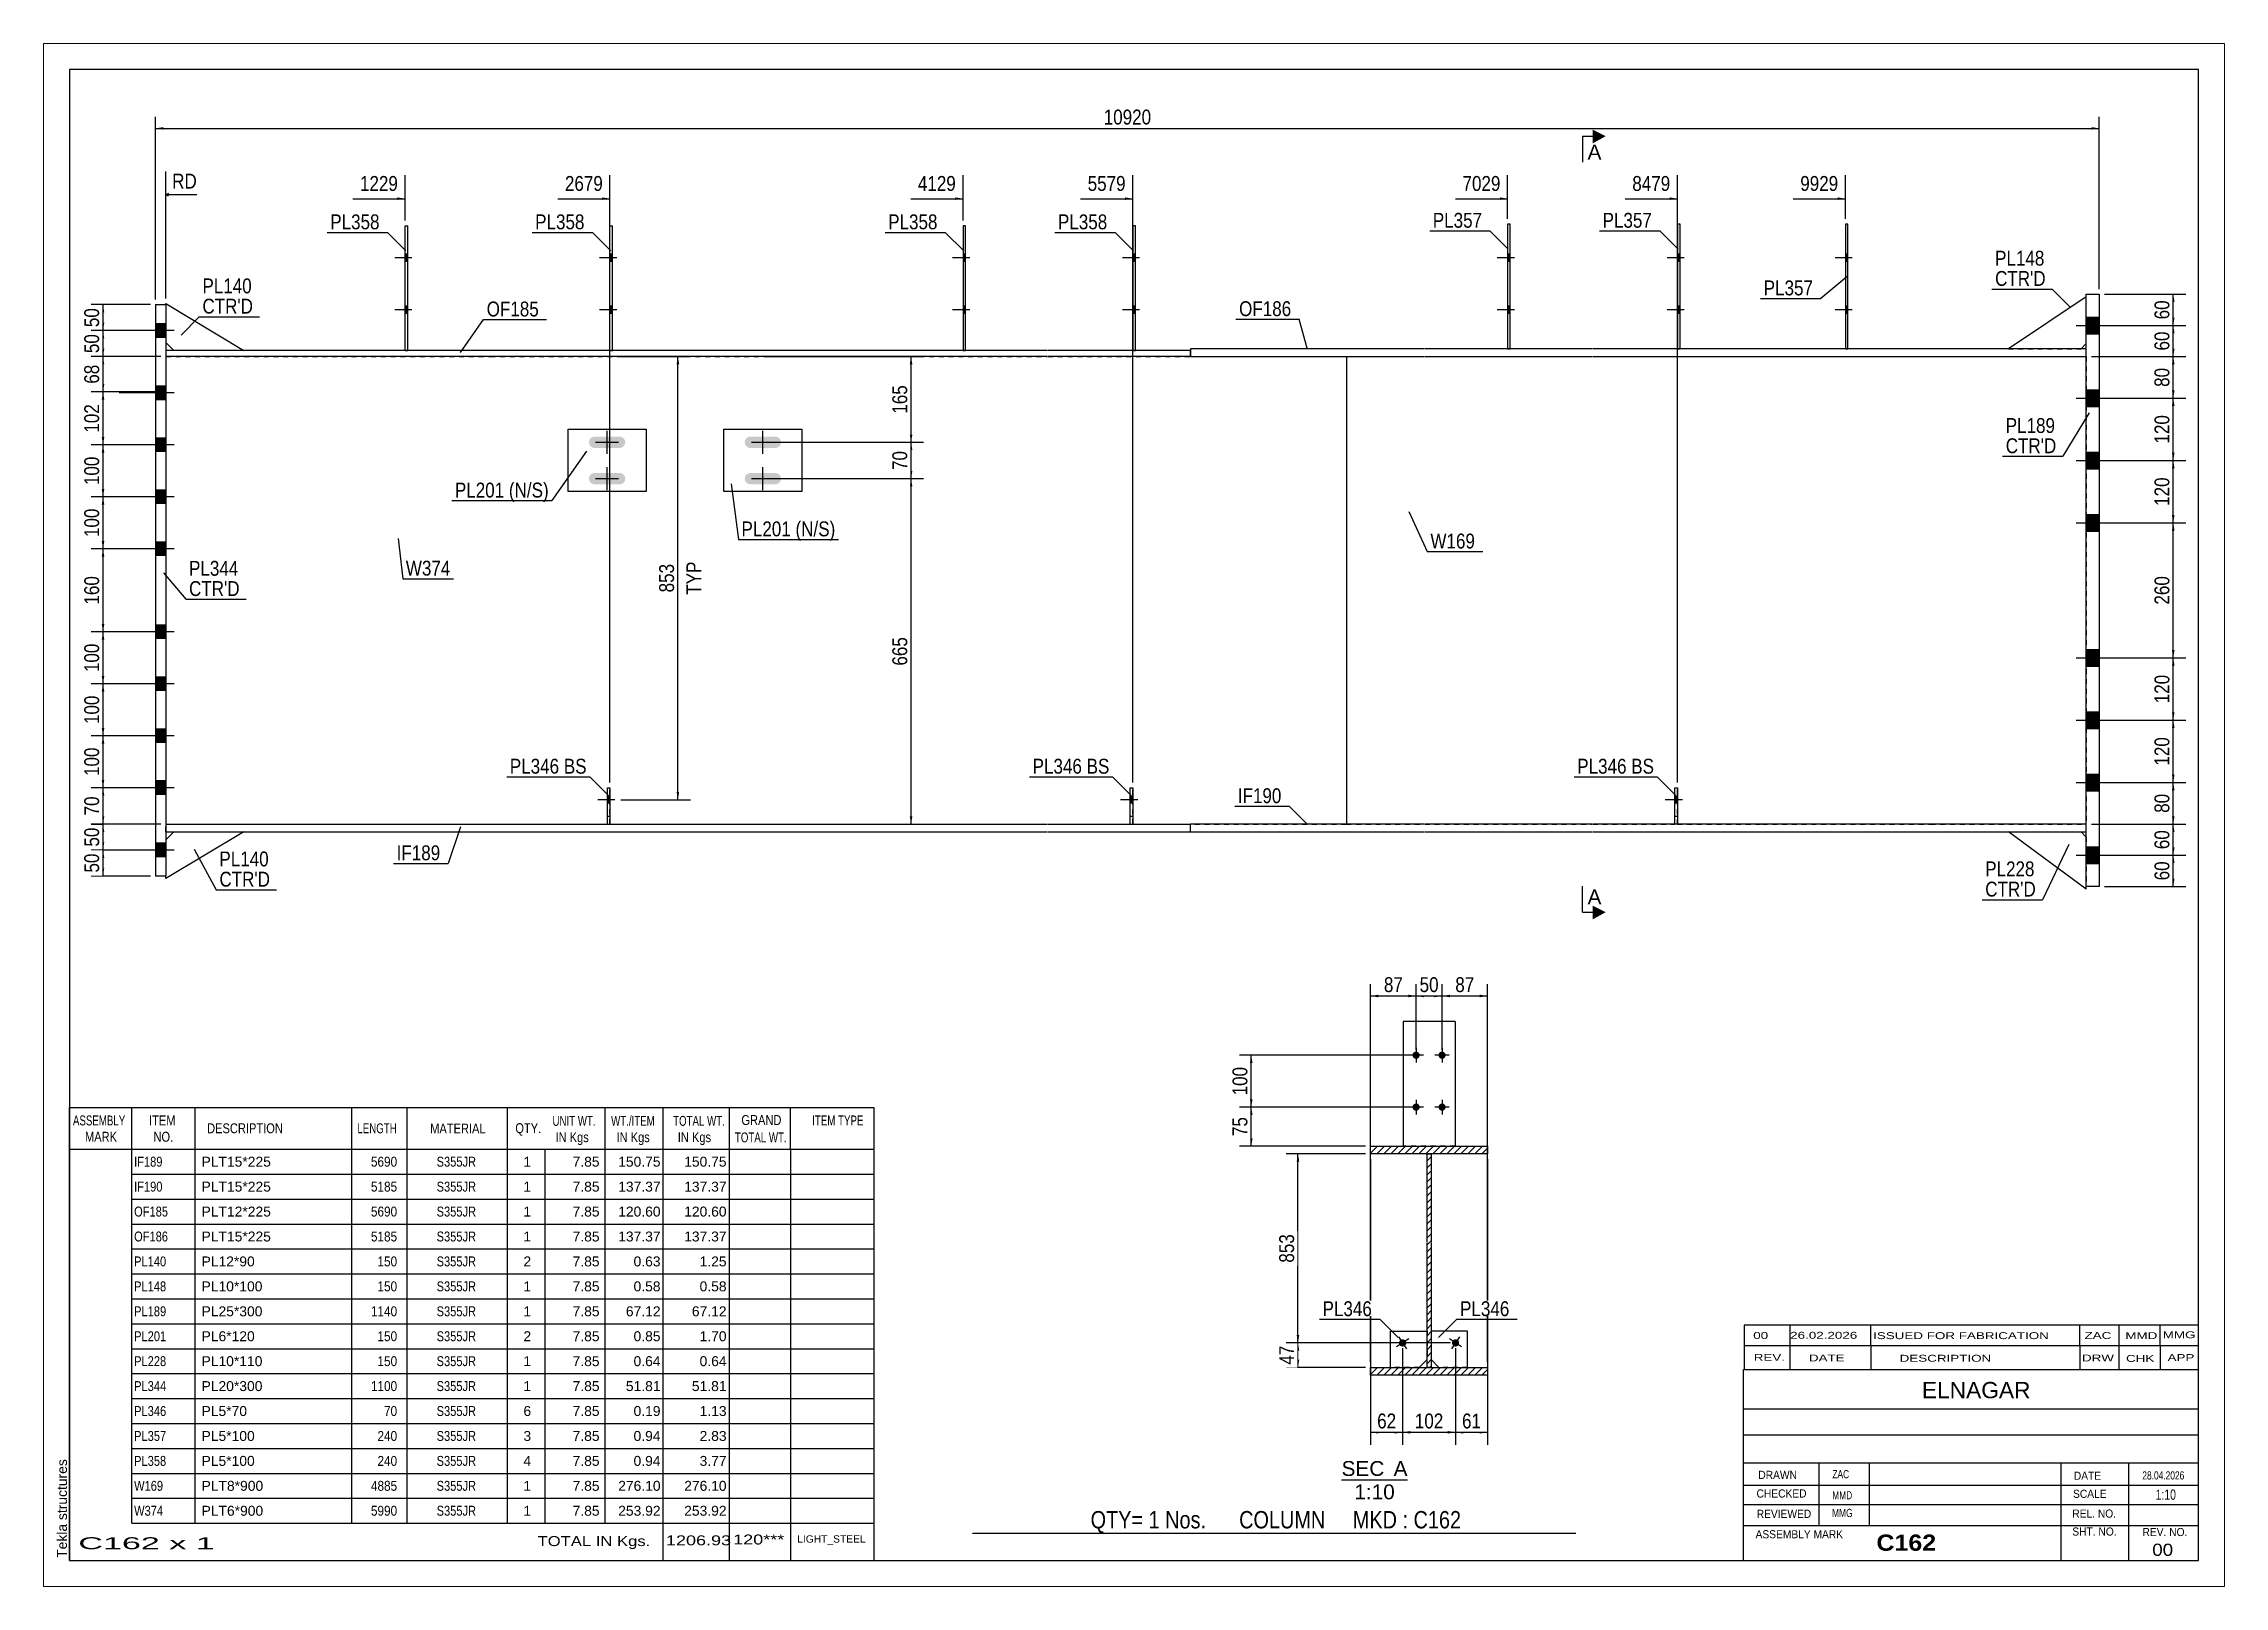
# Paper-space layout 'Layout1' of a CAD drawing. Header units: millimetres. Extents: x 0 to 420, y 0 to 297.
# The model-space entities are those that its viewports show. They can reach past a viewport. Long polylines and large blocks are cut down to what shows.
import ezdxf

# ---------------------------------------------------------------- set-up
doc = ezdxf.new("R2010")
doc.units = ezdxf.units.MM
doc.linetypes.add('DXK_LINE_DOT1', pattern=[1.8814, 0.9407, -0.9407])
doc.linetypes.add('DXK_LINE_DOT2', pattern=[3.9198, 1.9599, -1.9599])
doc.layers.add('Viewport layer', color=7, linetype='Continuous', plot=False)
doc.styles.add('Arial', font='ARIAL.TTF', dxfattribs={"height": 0.2})
doc.styles.add('Arial Bold', font='ARIALBD.TTF', dxfattribs={"height": 0.2})
doc.styles.add('Arial Narrow', font='ARIALN.TTF', dxfattribs={"height": 0.2})

# ---------------------------------------------------------------- blocks, each defined once
blk = doc.blocks.new('Unknown-622305719-1210')
at = {"color": 5, "linetype": 'Continuous'}
for p, q in [((91.93, 135.25), (-318.07, 135.25)), ((-318.07, 135.25), (-318.07, -151.75)), ((91.93, -151.75), (91.93, 135.25)), ((-318.07, -151.75), (91.93, -151.75))]:
    blk.add_line(p, q, dxfattribs=at)
at = {"color": 174, "linetype": 'Continuous', "style": 'Arial'}
blk.add_text('Tekla structures', height=1.9102, rotation=90, dxfattribs=at).set_placement((-318.57, -151.25))
blk = doc.blocks.new('Unknown-622305719-12 - 2134')
at = {"color": 1, "linetype": 'Continuous'}
blk.add_line((-73.09, -136.24), (-60.41, -136.24), dxfattribs=at)
at = {"color": 0, "linetype": 'Continuous'}
blk.add_wipeout([(-64.87, -135.49), (-64.87, -132.49), (-73.09, -132.49), (-73.09, -135.49)], dxfattribs=at)
blk.add_wipeout([(-60.41, -135.49), (-60.41, -132.49), (-63.07, -132.49), (-63.07, -135.49)], dxfattribs=at)
blk.add_wipeout([(-62.86, -139.99), (-62.86, -136.99), (-70.64, -136.99), (-70.64, -139.99)], dxfattribs=at)
at = {"color": 136, "linetype": 'Continuous', "style": 'Arial'}
for s, height, p in [('SEC', 2.865, (-73.09, -135.49)), ('A', 2.87, (-63.07, -135.49)), ('1:10', 2.865, (-70.64, -139.99))]:
    blk.add_text(s, height=height, dxfattribs=at).set_placement(p)
blk = doc.blocks.new('Part-622305719-1338 - 1231')
at = {"color": 2, "linetype": 'Continuous'}
for p, q in [((-301.5, 90), (-299.5, 90)), ((-301.5, 90), (-301.5, -20)), ((-299.5, 90), (-299.5, -20)), ((-299.5, -20), (-301.5, -20))]:
    blk.add_line(p, q, dxfattribs=at)
blk = doc.blocks.new('Part-622305719-1543 - 1231')
at = {"color": 2, "linetype": 'Continuous'}
for p, q in [((-102.16, 81.5), (-102.16, 80)), ((-57.16, 81.5), (-102.16, 81.5)), ((-102.16, 80), (-57.16, 80)), ((-24.81, 81.5), (-57.06, 81.5)), ((-57.06, 80), (-24.81, 80)), ((7.89, 81.5), (-24.71, 81.5)), ((-24.71, 80), (7.89, 80)), ((40.24, 81.5), (7.99, 81.5)), ((7.99, 80), (40.24, 80)), ((70.34, 81.5), (40.34, 81.5)), ((40.34, 80), (70.34, 80))]:
    blk.add_line(p, q, dxfattribs=at)
at = {"color": 7, "linetype": 'DXK_LINE_DOT1'}
blk.add_line((70.34, 80), (70.34, 81.5), dxfattribs=at)
blk = doc.blocks.new('Part-622305719-1367 - 1231')
at = {"color": 2, "linetype": 'Continuous'}
for p, q in [((-284.5, -11.5), (-299.5, -20.5)), ((-298, -11.5), (-299.5, -13)), ((-299.5, -20.5), (-299.5, -20))]:
    blk.add_line(p, q, dxfattribs=at)
at = {"color": 7, "linetype": 'DXK_LINE_DOT1'}
for p, q in [((-298, -11.5), (-284.5, -11.5)), ((-299.5, -13), (-299.5, -20))]:
    blk.add_line(p, q, dxfattribs=at)
blk = doc.blocks.new('Part-622305719-1287 - 1231')
at = {"color": 2, "linetype": 'Continuous'}
for p, q in [((70.34, 91.5), (55.34, 81.5)), ((69.34, 81.5), (70.34, 82.5))]:
    blk.add_line(p, q, dxfattribs=at)
at = {"color": 7, "linetype": 'DXK_LINE_DOT1'}
for p, q in [((70.34, 82.5), (70.34, 91.5)), ((55.34, 81.5), (69.34, 81.5))]:
    blk.add_line(p, q, dxfattribs=at)
blk = doc.blocks.new('Part-622305719-1676 - 1231')
at = {"color": 2, "linetype": 'Continuous'}
for p, q in [((-222.05, 66), (-207.05, 66)), ((-222.05, 54), (-222.05, 66)), ((-207.05, 66), (-207.05, 54)), ((-207.05, 54), (-222.05, 54))]:
    blk.add_line(p, q, dxfattribs=at)
blk = doc.blocks.new('Part-622305719-1309 - 1231')
at = {"color": 7, "linetype": 'DXK_LINE_DOT1'}
for p, q in [((-8.91, -10), (-8.91, -3)), ((-8.91, -3), (-8.41, -3)), ((-8.41, -10), (-8.41, -3)), ((-8.91, -8.5), (-8.41, -8.5)), ((-8.41, -10), (-8.91, -10))]:
    blk.add_line(p, q, dxfattribs=at)
blk = doc.blocks.new('Part-622305719-1643 - 1231')
at = {"color": 2, "linetype": 'Continuous'}
for p, q in [((-8.91, -10), (-8.91, -3)), ((-8.91, -3), (-8.41, -3)), ((-8.41, -3), (-8.41, -10))]:
    blk.add_line(p, q, dxfattribs=at)
blk = doc.blocks.new('Part-622305719-1372 - 1231')
at = {"color": 2, "linetype": 'Continuous'}
for p, q in [((-299.5, 90), (-299.5, 90.2)), ((-299.5, 90.2), (-284.5, 81.2)), ((-299.5, 82.7), (-298, 81.2))]:
    blk.add_line(p, q, dxfattribs=at)
at = {"color": 7, "linetype": 'DXK_LINE_DOT1'}
for p, q in [((-299.5, 90), (-299.5, 82.7)), ((-284.5, 81.2), (-298, 81.2))]:
    blk.add_line(p, q, dxfattribs=at)
blk = doc.blocks.new('Part-622305719-1388 - 1231')
at = {"color": 7, "linetype": 'DXK_LINE_DOT1'}
for p, q in [((-299.5, 80), (-299.5, -10)), ((-299.5, 80), (-269.5, 80)), ((-269.4, 80), (-237.15, 80)), ((-237.05, 80), (-162.05, 80)), ((-161.95, 80), (-129.7, 80)), ((-129.6, 80), (-72.16, 80)), ((-72.16, 80), (-72.16, -10)), ((-299.5, -10), (-269.5, -10)), ((-269.4, -10), (-237.15, -10)), ((-237.05, -10), (-162.05, -10)), ((-161.95, -10), (-129.7, -10)), ((-129.6, -10), (-72.16, -10))]:
    blk.add_line(p, q, dxfattribs=at)
blk = doc.blocks.new('Bolt-622305719-1389 - 1231')
at = {"linetype": 'Continuous'}
for points in [[(70.34, 87.6), (70.34, 84.4), (72.84, 84.4), (72.84, 87.6)], [(70.34, 87.6), (70.34, 84.4), (72.84, 84.4), (72.84, 87.6)], [(70.34, 73.6), (70.34, 70.4), (72.84, 70.4), (72.84, 73.6)], [(70.34, 73.6), (70.34, 70.4), (72.84, 70.4), (72.84, 73.6)], [(70.34, 61.6), (70.34, 58.4), (72.84, 58.4), (72.84, 61.6)], [(70.34, 61.6), (70.34, 58.4), (72.84, 58.4), (72.84, 61.6)], [(70.34, 49.6), (70.34, 46.4), (72.84, 46.4), (72.84, 49.6)], [(70.34, 49.6), (70.34, 46.4), (72.84, 46.4), (72.84, 49.6)], [(70.34, 23.6), (70.34, 20.4), (72.84, 20.4), (72.84, 23.6)], [(70.34, 23.6), (70.34, 20.4), (72.84, 20.4), (72.84, 23.6)], [(70.34, 11.6), (70.34, 8.4), (72.84, 8.4), (72.84, 11.6)], [(70.34, 11.6), (70.34, 8.4), (72.84, 8.4), (72.84, 11.6)], [(70.34, -0.4), (70.34, -3.6), (72.84, -3.6), (72.84, -0.4)], [(70.34, -0.4), (70.34, -3.6), (72.84, -3.6), (72.84, -0.4)], [(70.34, -14.4), (70.34, -17.6), (72.84, -17.6), (72.84, -14.4)], [(70.34, -14.4), (70.34, -17.6), (72.84, -17.6), (72.84, -14.4)]]:
    blk.add_hatch(color=3, dxfattribs=at).paths.add_polyline_path(points)
at = {"color": 3, "linetype": 'Continuous'}
for p, q in [((68.36, 86), (80.34, 86)), ((68.36, 86), (80.34, 86)), ((70.34, 87.6), (72.84, 87.6)), ((70.34, 87.6), (72.84, 87.6)), ((70.34, 84.4), (72.84, 84.4)), ((70.34, 84.4), (72.84, 84.4)), ((68.36, 72), (80.34, 72)), ((68.36, 72), (80.34, 72)), ((70.34, 73.6), (72.84, 73.6)), ((70.34, 73.6), (72.84, 73.6)), ((70.34, 70.4), (72.84, 70.4)), ((70.34, 70.4), (72.84, 70.4)), ((68.36, 60), (80.34, 60)), ((68.36, 60), (80.34, 60)), ((70.34, 61.6), (72.84, 61.6)), ((70.34, 61.6), (72.84, 61.6)), ((70.34, 58.4), (72.84, 58.4)), ((70.34, 58.4), (72.84, 58.4)), ((68.36, 48), (80.34, 48)), ((68.36, 48), (80.34, 48)), ((70.34, 49.6), (72.84, 49.6)), ((70.34, 49.6), (72.84, 49.6)), ((70.34, 46.4), (72.84, 46.4)), ((70.34, 46.4), (72.84, 46.4)), ((68.36, 22), (80.34, 22)), ((68.36, 22), (80.34, 22)), ((70.34, 23.6), (72.84, 23.6)), ((70.34, 23.6), (72.84, 23.6)), ((70.34, 20.4), (72.84, 20.4)), ((70.34, 20.4), (72.84, 20.4)), ((68.36, 10), (80.34, 10)), ((68.36, 10), (80.34, 10)), ((70.34, 11.6), (72.84, 11.6)), ((70.34, 11.6), (72.84, 11.6)), ((70.34, 8.4), (72.84, 8.4)), ((70.34, 8.4), (72.84, 8.4)), ((68.36, -2), (80.34, -2)), ((68.36, -2), (80.34, -2)), ((70.34, -0.4), (72.84, -0.4)), ((70.34, -0.4), (72.84, -0.4)), ((70.34, -3.6), (72.84, -3.6)), ((70.34, -3.6), (72.84, -3.6)), ((68.36, -16), (80.34, -16)), ((68.36, -16), (80.34, -16)), ((70.34, -14.4), (72.84, -14.4)), ((70.34, -14.4), (72.84, -14.4)), ((70.34, -17.6), (72.84, -17.6)), ((70.34, -17.6), (72.84, -17.6))]:
    blk.add_line(p, q, dxfattribs=at)
blk = doc.blocks.new('Bolt-622305719-1390 - 1231')
at = {"linetype": 'Continuous'}
for points in [[(24.44, 98.3), (24.44, 99.7), (23.94, 99.7), (23.94, 98.3)], [(24.44, 98.3), (24.44, 99.7), (23.94, 99.7), (23.94, 98.3)], [(24.44, 88.3), (24.44, 89.7), (23.94, 89.7), (23.94, 88.3)], [(24.44, 88.3), (24.44, 89.7), (23.94, 89.7), (23.94, 88.3)]]:
    blk.add_hatch(color=3, dxfattribs=at).paths.add_polyline_path(points)
at = {"color": 3, "linetype": 'Continuous'}
for p, q in [((25.24, 99), (21.94, 99)), ((25.24, 99), (21.94, 99)), ((24.44, 99.7), (23.94, 99.7)), ((24.44, 99.7), (23.94, 99.7)), ((24.44, 98.3), (23.94, 98.3)), ((24.44, 98.3), (23.94, 98.3)), ((25.24, 89), (21.94, 89)), ((25.24, 89), (21.94, 89)), ((24.44, 89.7), (23.94, 89.7)), ((24.44, 89.7), (23.94, 89.7)), ((24.44, 88.3), (23.94, 88.3)), ((24.44, 88.3), (23.94, 88.3))]:
    blk.add_line(p, q, dxfattribs=at)
blk = doc.blocks.new('Bolt-622305719-1391 - 1231')
at = {"linetype": 'Continuous'}
for points in [[(-301.5, 86.3), (-301.5, 83.7), (-299.5, 83.7), (-299.5, 86.3)], [(-301.5, 86.3), (-301.5, 83.7), (-299.5, 83.7), (-299.5, 86.3)], [(-301.5, 74.3), (-301.5, 71.7), (-299.5, 71.7), (-299.5, 74.3)], [(-301.5, 74.3), (-301.5, 71.7), (-299.5, 71.7), (-299.5, 74.3)], [(-301.5, 64.3), (-301.5, 61.7), (-299.5, 61.7), (-299.5, 64.3)], [(-301.5, 64.3), (-301.5, 61.7), (-299.5, 61.7), (-299.5, 64.3)], [(-301.5, 54.3), (-301.5, 51.7), (-299.5, 51.7), (-299.5, 54.3)], [(-301.5, 54.3), (-301.5, 51.7), (-299.5, 51.7), (-299.5, 54.3)], [(-301.5, 44.3), (-301.5, 41.7), (-299.5, 41.7), (-299.5, 44.3)], [(-301.5, 44.3), (-301.5, 41.7), (-299.5, 41.7), (-299.5, 44.3)], [(-301.5, 28.3), (-301.5, 25.7), (-299.5, 25.7), (-299.5, 28.3)], [(-301.5, 28.3), (-301.5, 25.7), (-299.5, 25.7), (-299.5, 28.3)], [(-301.5, 18.3), (-301.5, 15.7), (-299.5, 15.7), (-299.5, 18.3)], [(-301.5, 18.3), (-301.5, 15.7), (-299.5, 15.7), (-299.5, 18.3)], [(-301.5, 8.3), (-301.5, 5.7), (-299.5, 5.7), (-299.5, 8.3)], [(-301.5, 8.3), (-301.5, 5.7), (-299.5, 5.7), (-299.5, 8.3)], [(-301.5, -1.7), (-301.5, -4.3), (-299.5, -4.3), (-299.5, -1.7)], [(-301.5, -1.7), (-301.5, -4.3), (-299.5, -4.3), (-299.5, -1.7)], [(-301.5, -13.7), (-301.5, -16.3), (-299.5, -16.3), (-299.5, -13.7)], [(-301.5, -13.7), (-301.5, -16.3), (-299.5, -16.3), (-299.5, -13.7)]]:
    blk.add_hatch(color=3, dxfattribs=at).paths.add_polyline_path(points)
at = {"color": 3, "linetype": 'Continuous'}
for p, q in [((-297.91, 85), (-308.5, 85)), ((-297.91, 85), (-308.5, 85)), ((-299.5, 86.3), (-301.5, 86.3)), ((-299.5, 86.3), (-301.5, 86.3)), ((-299.5, 83.7), (-301.5, 83.7)), ((-299.5, 83.7), (-301.5, 83.7)), ((-297.91, 73), (-308.5, 73)), ((-297.91, 73), (-308.5, 73)), ((-299.5, 74.3), (-301.5, 74.3)), ((-299.5, 74.3), (-301.5, 74.3)), ((-299.5, 71.7), (-301.5, 71.7)), ((-299.5, 71.7), (-301.5, 71.7)), ((-297.91, 63), (-308.5, 63)), ((-297.91, 63), (-308.5, 63)), ((-299.5, 64.3), (-301.5, 64.3)), ((-299.5, 64.3), (-301.5, 64.3)), ((-299.5, 61.7), (-301.5, 61.7)), ((-299.5, 61.7), (-301.5, 61.7)), ((-297.91, 53), (-308.5, 53)), ((-297.91, 53), (-308.5, 53)), ((-299.5, 54.3), (-301.5, 54.3)), ((-299.5, 54.3), (-301.5, 54.3)), ((-299.5, 51.7), (-301.5, 51.7)), ((-299.5, 51.7), (-301.5, 51.7)), ((-297.91, 43), (-308.5, 43)), ((-297.91, 43), (-308.5, 43)), ((-299.5, 44.3), (-301.5, 44.3)), ((-299.5, 44.3), (-301.5, 44.3)), ((-299.5, 41.7), (-301.5, 41.7)), ((-299.5, 41.7), (-301.5, 41.7)), ((-297.91, 27), (-308.5, 27)), ((-297.91, 27), (-308.5, 27)), ((-299.5, 28.3), (-301.5, 28.3)), ((-299.5, 28.3), (-301.5, 28.3)), ((-299.5, 25.7), (-301.5, 25.7)), ((-299.5, 25.7), (-301.5, 25.7)), ((-297.91, 17), (-308.5, 17)), ((-297.91, 17), (-308.5, 17)), ((-299.5, 18.3), (-301.5, 18.3)), ((-299.5, 18.3), (-301.5, 18.3)), ((-299.5, 15.7), (-301.5, 15.7)), ((-299.5, 15.7), (-301.5, 15.7)), ((-297.91, 7), (-308.5, 7)), ((-297.91, 7), (-308.5, 7)), ((-299.5, 8.3), (-301.5, 8.3)), ((-299.5, 8.3), (-301.5, 8.3)), ((-299.5, 5.7), (-301.5, 5.7)), ((-299.5, 5.7), (-301.5, 5.7)), ((-297.91, -3), (-308.5, -3)), ((-297.91, -3), (-308.5, -3)), ((-299.5, -1.7), (-301.5, -1.7)), ((-299.5, -1.7), (-301.5, -1.7)), ((-299.5, -4.3), (-301.5, -4.3)), ((-299.5, -4.3), (-301.5, -4.3)), ((-297.91, -15), (-308.5, -15)), ((-297.91, -15), (-308.5, -15)), ((-299.5, -13.7), (-301.5, -13.7)), ((-299.5, -13.7), (-301.5, -13.7)), ((-299.5, -16.3), (-301.5, -16.3)), ((-299.5, -16.3), (-301.5, -16.3))]:
    blk.add_line(p, q, dxfattribs=at)
blk = doc.blocks.new('Part-622305719-1413 - 1231')
at = {"color": 2, "linetype": 'Continuous'}
for p, q in [((-213.99, 81.2), (-213.99, 105.2)), ((-213.99, 105.2), (-213.49, 105.2)), ((-213.49, 81.2), (-213.49, 105.2))]:
    blk.add_line(p, q, dxfattribs=at)
at = {"color": 7, "linetype": 'DXK_LINE_DOT1'}
blk.add_line((-213.99, 81.2), (-213.49, 81.2), dxfattribs=at)
blk = doc.blocks.new('Part-622305719-1659 - 1231')
at = {"color": 2, "linetype": 'Continuous'}
for p, q in [((-113.8, -10), (-113.8, -3)), ((-113.8, -3), (-113.3, -3)), ((-113.3, -3), (-113.3, -10))]:
    blk.add_line(p, q, dxfattribs=at)
blk = doc.blocks.new('Part-622305719-1418 - 1231')
at = {"color": 2, "linetype": 'Continuous'}
for p, q in [((-112.8, 105.2), (-113.3, 105.2)), ((-113.3, 105.2), (-113.3, 81.2)), ((-112.8, 81.2), (-112.8, 105.2))]:
    blk.add_line(p, q, dxfattribs=at)
at = {"color": 7, "linetype": 'DXK_LINE_DOT1'}
blk.add_line((-113.3, 81.2), (-112.8, 81.2), dxfattribs=at)
blk = doc.blocks.new('Part-622305719-1423 - 1231')
at = {"color": 2, "linetype": 'Continuous'}
for p, q in [((-7.91, 105.5), (-8.41, 105.5)), ((-8.41, 105.5), (-8.41, 81.5)), ((-7.91, 81.5), (-7.91, 105.5))]:
    blk.add_line(p, q, dxfattribs=at)
at = {"color": 7, "linetype": 'DXK_LINE_DOT1'}
blk.add_line((-8.41, 81.5), (-7.91, 81.5), dxfattribs=at)
blk = doc.blocks.new('Part-622305719-1428 - 1231')
at = {"color": 2, "linetype": 'Continuous'}
for p, q in [((-40.61, 105.5), (-41.11, 105.5)), ((-41.11, 105.5), (-41.11, 81.5)), ((-40.61, 81.5), (-40.61, 105.5))]:
    blk.add_line(p, q, dxfattribs=at)
at = {"color": 7, "linetype": 'DXK_LINE_DOT1'}
blk.add_line((-41.11, 81.5), (-40.61, 81.5), dxfattribs=at)
blk = doc.blocks.new('Part-622305719-1433 - 1231')
at = {"color": 2, "linetype": 'Continuous'}
for p, q in [((-145.5, 105.2), (-146, 105.2)), ((-146, 105.2), (-146, 81.2)), ((-145.5, 81.2), (-145.5, 105.2))]:
    blk.add_line(p, q, dxfattribs=at)
at = {"color": 7, "linetype": 'DXK_LINE_DOT1'}
blk.add_line((-146, 81.2), (-145.5, 81.2), dxfattribs=at)
blk = doc.blocks.new('Part-622305719-1438 - 1231')
at = {"color": 2, "linetype": 'Continuous'}
for p, q in [((-253.45, 81.2), (-253.45, 105.2)), ((-253.45, 105.2), (-252.95, 105.2)), ((-252.95, 81.2), (-252.95, 105.2))]:
    blk.add_line(p, q, dxfattribs=at)
at = {"color": 7, "linetype": 'DXK_LINE_DOT1'}
blk.add_line((-253.45, 81.2), (-252.95, 81.2), dxfattribs=at)
blk = doc.blocks.new('Bolt-622305719-1439 - 1231')
at = {"linetype": 'Continuous'}
for points in [[(-213.49, 98.3), (-213.49, 99.7), (-213.99, 99.7), (-213.99, 98.3)], [(-213.49, 98.3), (-213.49, 99.7), (-213.99, 99.7), (-213.99, 98.3)], [(-213.49, 88.3), (-213.49, 89.7), (-213.99, 89.7), (-213.99, 88.3)], [(-213.49, 88.3), (-213.49, 89.7), (-213.99, 89.7), (-213.99, 88.3)]]:
    blk.add_hatch(color=3, dxfattribs=at).paths.add_polyline_path(points)
at = {"color": 3, "linetype": 'Continuous'}
for p, q in [((-212.69, 99), (-215.99, 99)), ((-212.69, 99), (-215.99, 99)), ((-213.49, 99.7), (-213.99, 99.7)), ((-213.49, 99.7), (-213.99, 99.7)), ((-213.49, 98.3), (-213.99, 98.3)), ((-213.49, 98.3), (-213.99, 98.3)), ((-212.69, 89), (-215.99, 89)), ((-212.69, 89), (-215.99, 89)), ((-213.49, 89.7), (-213.99, 89.7)), ((-213.49, 89.7), (-213.99, 89.7)), ((-213.49, 88.3), (-213.99, 88.3)), ((-213.49, 88.3), (-213.99, 88.3))]:
    blk.add_line(p, q, dxfattribs=at)
blk = doc.blocks.new('Part-622305719-1649 - 1231')
at = {"color": 2, "linetype": 'Continuous'}
for p, q in [((24.44, 105.5), (23.94, 105.5)), ((23.94, 105.5), (23.94, 81.5)), ((24.44, 81.5), (24.44, 105.5))]:
    blk.add_line(p, q, dxfattribs=at)
at = {"color": 7, "linetype": 'DXK_LINE_DOT1'}
blk.add_line((23.94, 81.5), (24.44, 81.5), dxfattribs=at)
blk = doc.blocks.new('Bolt-622305719-1440 - 1231')
at = {"linetype": 'Continuous'}
for points in [[(-112.8, 98.3), (-112.8, 99.7), (-113.3, 99.7), (-113.3, 98.3)], [(-112.8, 98.3), (-112.8, 99.7), (-113.3, 99.7), (-113.3, 98.3)], [(-112.8, 88.3), (-112.8, 89.7), (-113.3, 89.7), (-113.3, 88.3)], [(-112.8, 88.3), (-112.8, 89.7), (-113.3, 89.7), (-113.3, 88.3)]]:
    blk.add_hatch(color=3, dxfattribs=at).paths.add_polyline_path(points)
at = {"color": 3, "linetype": 'Continuous'}
for p, q in [((-112, 99), (-115.3, 99)), ((-112, 99), (-115.3, 99)), ((-112.8, 99.7), (-113.3, 99.7)), ((-112.8, 99.7), (-113.3, 99.7)), ((-112.8, 98.3), (-113.3, 98.3)), ((-112.8, 98.3), (-113.3, 98.3)), ((-112, 89), (-115.3, 89)), ((-112, 89), (-115.3, 89)), ((-112.8, 89.7), (-113.3, 89.7)), ((-112.8, 89.7), (-113.3, 89.7)), ((-112.8, 88.3), (-113.3, 88.3)), ((-112.8, 88.3), (-113.3, 88.3))]:
    blk.add_line(p, q, dxfattribs=at)
blk = doc.blocks.new('Part-622305719-1616 - 1231')
at = {"color": 2, "linetype": 'Continuous'}
blk.add_line((-72.16, 80), (-72.16, -10), dxfattribs=at)
at = {"color": 7, "linetype": 'DXK_LINE_DOT1'}
for p, q in [((-72.16, 80), (-57.16, 80)), ((-57.06, 80), (-24.81, 80)), ((-24.71, 80), (7.89, 80)), ((7.99, 80), (40.24, 80)), ((40.34, 80), (70.34, 80)), ((70.34, 80), (70.34, -10)), ((-72.16, -10), (-57.16, -10)), ((-57.06, -10), (-24.81, -10)), ((-24.71, -10), (-8.91, -10)), ((-8.41, -10), (7.89, -10)), ((7.99, -10), (40.24, -10)), ((40.34, -10), (70.34, -10))]:
    blk.add_line(p, q, dxfattribs=at)
blk = doc.blocks.new('Bolt-622305719-1441 - 1231')
at = {"linetype": 'Continuous'}
for points in [[(-40.61, 98.3), (-40.61, 99.7), (-41.11, 99.7), (-41.11, 98.3)], [(-40.61, 98.3), (-40.61, 99.7), (-41.11, 99.7), (-41.11, 98.3)], [(-40.61, 88.3), (-40.61, 89.7), (-41.11, 89.7), (-41.11, 88.3)], [(-40.61, 88.3), (-40.61, 89.7), (-41.11, 89.7), (-41.11, 88.3)]]:
    blk.add_hatch(color=3, dxfattribs=at).paths.add_polyline_path(points)
at = {"color": 3, "linetype": 'Continuous'}
for p, q in [((-39.81, 99), (-43.11, 99)), ((-39.81, 99), (-43.11, 99)), ((-40.61, 99.7), (-41.11, 99.7)), ((-40.61, 99.7), (-41.11, 99.7)), ((-40.61, 98.3), (-41.11, 98.3)), ((-40.61, 98.3), (-41.11, 98.3)), ((-39.81, 89), (-43.11, 89)), ((-39.81, 89), (-43.11, 89)), ((-40.61, 89.7), (-41.11, 89.7)), ((-40.61, 89.7), (-41.11, 89.7)), ((-40.61, 88.3), (-41.11, 88.3)), ((-40.61, 88.3), (-41.11, 88.3))]:
    blk.add_line(p, q, dxfattribs=at)
blk = doc.blocks.new('Bolt-622305719-1442 - 1231')
at = {"linetype": 'Continuous'}
for points in [[(-145.5, 98.3), (-145.5, 99.7), (-146, 99.7), (-146, 98.3)], [(-145.5, 98.3), (-145.5, 99.7), (-146, 99.7), (-146, 98.3)], [(-145.5, 88.3), (-145.5, 89.7), (-146, 89.7), (-146, 88.3)], [(-145.5, 88.3), (-145.5, 89.7), (-146, 89.7), (-146, 88.3)]]:
    blk.add_hatch(color=3, dxfattribs=at).paths.add_polyline_path(points)
at = {"color": 3, "linetype": 'Continuous'}
for p, q in [((-144.7, 99), (-148, 99)), ((-144.7, 99), (-148, 99)), ((-145.5, 99.7), (-146, 99.7)), ((-145.5, 99.7), (-146, 99.7)), ((-145.5, 98.3), (-146, 98.3)), ((-145.5, 98.3), (-146, 98.3)), ((-144.7, 89), (-148, 89)), ((-144.7, 89), (-148, 89)), ((-145.5, 89.7), (-146, 89.7)), ((-145.5, 89.7), (-146, 89.7)), ((-145.5, 88.3), (-146, 88.3)), ((-145.5, 88.3), (-146, 88.3))]:
    blk.add_line(p, q, dxfattribs=at)
blk = doc.blocks.new('Bolt-622305719-1443 - 1231')
at = {"linetype": 'Continuous'}
for points in [[(-252.95, 98.3), (-252.95, 99.7), (-253.45, 99.7), (-253.45, 98.3)], [(-252.95, 98.3), (-252.95, 99.7), (-253.45, 99.7), (-253.45, 98.3)], [(-252.95, 88.3), (-252.95, 89.7), (-253.45, 89.7), (-253.45, 88.3)], [(-252.95, 88.3), (-252.95, 89.7), (-253.45, 89.7), (-253.45, 88.3)]]:
    blk.add_hatch(color=3, dxfattribs=at).paths.add_polyline_path(points)
at = {"color": 3, "linetype": 'Continuous'}
for p, q in [((-252.15, 99), (-255.45, 99)), ((-252.15, 99), (-255.45, 99)), ((-252.95, 99.7), (-253.45, 99.7)), ((-252.95, 99.7), (-253.45, 99.7)), ((-252.95, 98.3), (-253.45, 98.3)), ((-252.95, 98.3), (-253.45, 98.3)), ((-252.15, 89), (-255.45, 89)), ((-252.15, 89), (-255.45, 89)), ((-252.95, 89.7), (-253.45, 89.7)), ((-252.95, 89.7), (-253.45, 89.7)), ((-252.95, 88.3), (-253.45, 88.3)), ((-252.95, 88.3), (-253.45, 88.3))]:
    blk.add_line(p, q, dxfattribs=at)
blk = doc.blocks.new('Bolt-622305719-1444 - 1231')
at = {"color": 3, "linetype": 'DXK_LINE_DOT2'}
for p, q in [((-112.35, -5.3), (-115.65, -5.3)), ((-113.3, -4.6), (-113.8, -4.6)), ((-113.3, -6), (-113.8, -6))]:
    blk.add_line(p, q, dxfattribs=at)
blk = doc.blocks.new('Bolt-622305719-1445 - 1231')
at = {"linetype": 'Continuous'}
blk.add_hatch(color=3, dxfattribs=at).paths.add_polyline_path([(-113.3, -6), (-113.3, -4.6), (-113.8, -4.6), (-113.8, -6)])
at = {"color": 3, "linetype": 'Continuous'}
for p, q in [((-112.35, -5.3), (-115.65, -5.3)), ((-113.3, -4.6), (-113.8, -4.6)), ((-113.3, -6), (-113.8, -6))]:
    blk.add_line(p, q, dxfattribs=at)
blk = doc.blocks.new('Bolt-622305719-1446 - 1231')
at = {"linetype": 'Continuous'}
blk.add_hatch(color=3, dxfattribs=at).paths.add_polyline_path([(-213.99, -6), (-213.99, -4.6), (-214.49, -4.6), (-214.49, -6)])
at = {"color": 3, "linetype": 'Continuous'}
for p, q in [((-213.04, -5.3), (-216.34, -5.3)), ((-213.99, -4.6), (-214.49, -4.6)), ((-213.99, -6), (-214.49, -6))]:
    blk.add_line(p, q, dxfattribs=at)
blk = doc.blocks.new('Bolt-622305719-1447 - 1231')
at = {"color": 3, "linetype": 'DXK_LINE_DOT2'}
for p, q in [((-7.46, -5.3), (-10.76, -5.3)), ((-8.41, -4.6), (-8.91, -4.6)), ((-8.41, -6), (-8.91, -6))]:
    blk.add_line(p, q, dxfattribs=at)
blk = doc.blocks.new('Part-622305719-1521 - 1231')
at = {"color": 2, "linetype": 'Continuous'}
for p, q in [((-299.5, -10), (-269.5, -10)), ((-299.5, -11.5), (-269.5, -11.5)), ((-269.4, -10), (-237.15, -10)), ((-269.4, -11.5), (-237.15, -11.5)), ((-237.05, -10), (-162.05, -10)), ((-237.05, -11.5), (-162.05, -11.5)), ((-161.95, -10), (-129.7, -10)), ((-161.95, -11.5), (-129.7, -11.5)), ((-129.6, -10), (-102.16, -10)), ((-129.6, -11.5), (-102.16, -11.5)), ((-102.16, -11.5), (-102.16, -10))]:
    blk.add_line(p, q, dxfattribs=at)
at = {"color": 7, "linetype": 'DXK_LINE_DOT1'}
blk.add_line((-299.5, -11.5), (-299.5, -10), dxfattribs=at)
blk = doc.blocks.new('Part-622305719-1499 - 1231')
at = {"color": 2, "linetype": 'Continuous'}
for p, q in [((-102.16, -11.5), (-102.16, -10)), ((-57.16, -10), (-102.16, -10)), ((-102.16, -11.5), (-57.16, -11.5)), ((-24.81, -10), (-57.06, -10)), ((-57.06, -11.5), (-24.81, -11.5)), ((7.89, -10), (-24.71, -10)), ((-24.71, -11.5), (7.89, -11.5)), ((40.24, -10), (7.99, -10)), ((7.99, -11.5), (40.24, -11.5)), ((70.34, -10), (40.34, -10)), ((40.34, -11.5), (70.34, -11.5))]:
    blk.add_line(p, q, dxfattribs=at)
at = {"color": 7, "linetype": 'DXK_LINE_DOT1'}
blk.add_line((70.34, -11.5), (70.34, -10), dxfattribs=at)
blk = doc.blocks.new('Part-622305719-1565 - 1231')
at = {"color": 2, "linetype": 'Continuous'}
for p, q in [((-269.5, 81.2), (-299.5, 81.2)), ((-269.5, 80), (-299.5, 80)), ((-237.15, 81.2), (-269.4, 81.2)), ((-237.15, 80), (-269.4, 80)), ((-162.05, 81.2), (-237.05, 81.2)), ((-162.05, 80), (-237.05, 80)), ((-129.7, 81.2), (-161.95, 81.2)), ((-129.7, 80), (-161.95, 80)), ((-102.16, 81.2), (-129.6, 81.2)), ((-102.16, 80), (-129.6, 80)), ((-102.16, 80), (-102.16, 81.2))]:
    blk.add_line(p, q, dxfattribs=at)
at = {"color": 7, "linetype": 'DXK_LINE_DOT1'}
blk.add_line((-299.5, 81.2), (-299.5, 80), dxfattribs=at)
blk = doc.blocks.new('Part-622305719-1654 - 1231')
at = {"color": 7, "linetype": 'DXK_LINE_DOT1'}
for p, q in [((-113.8, -10), (-113.8, -3)), ((-113.8, -3), (-113.3, -3)), ((-113.3, -10), (-113.3, -3)), ((-113.8, -8.5), (-113.3, -8.5))]:
    blk.add_line(p, q, dxfattribs=at)
blk = doc.blocks.new('Part-622305719-1594 - 1231')
at = {"color": 2, "linetype": 'Continuous'}
for p, q in [((70.34, 92), (72.84, 92)), ((70.34, -22), (70.34, 92)), ((72.84, 92), (72.84, -22)), ((72.84, -22), (70.34, -22))]:
    blk.add_line(p, q, dxfattribs=at)
blk = doc.blocks.new('Part-622305719-1621 - 1231')
at = {"color": 2, "linetype": 'Continuous'}
for p, q in [((70.34, -22.5), (55.34, -11.5)), ((69.34, -11.5), (70.34, -12.5)), ((70.34, -22.5), (70.34, -22))]:
    blk.add_line(p, q, dxfattribs=at)
at = {"color": 7, "linetype": 'DXK_LINE_DOT1'}
for p, q in [((55.34, -11.5), (69.34, -11.5)), ((70.34, -12.5), (70.34, -22))]:
    blk.add_line(p, q, dxfattribs=at)
blk = doc.blocks.new('Bolt-622305719-1644 - 1231')
at = {"linetype": 'Continuous'}
for points in [[(-7.91, 98.3), (-7.91, 99.7), (-8.41, 99.7), (-8.41, 98.3)], [(-7.91, 98.3), (-7.91, 99.7), (-8.41, 99.7), (-8.41, 98.3)], [(-7.91, 88.3), (-7.91, 89.7), (-8.41, 89.7), (-8.41, 88.3)], [(-7.91, 88.3), (-7.91, 89.7), (-8.41, 89.7), (-8.41, 88.3)]]:
    blk.add_hatch(color=3, dxfattribs=at).paths.add_polyline_path(points)
at = {"color": 3, "linetype": 'Continuous'}
for p, q in [((-7.11, 99), (-10.41, 99)), ((-7.11, 99), (-10.41, 99)), ((-7.91, 99.7), (-8.41, 99.7)), ((-7.91, 99.7), (-8.41, 99.7)), ((-7.91, 98.3), (-8.41, 98.3)), ((-7.91, 98.3), (-8.41, 98.3)), ((-7.11, 89), (-10.41, 89)), ((-7.11, 89), (-10.41, 89)), ((-7.91, 89.7), (-8.41, 89.7)), ((-7.91, 89.7), (-8.41, 89.7)), ((-7.91, 88.3), (-8.41, 88.3)), ((-7.91, 88.3), (-8.41, 88.3))]:
    blk.add_line(p, q, dxfattribs=at)
blk = doc.blocks.new('Part-622305719-1664 - 1231')
at = {"color": 7, "linetype": 'DXK_LINE_DOT1'}
for p, q in [((-214.49, -10), (-214.49, -3)), ((-214.49, -3), (-213.99, -3)), ((-213.99, -10), (-213.99, -3)), ((-214.49, -8.5), (-213.99, -8.5))]:
    blk.add_line(p, q, dxfattribs=at)
blk = doc.blocks.new('Part-622305719-1669 - 1231')
at = {"color": 2, "linetype": 'Continuous'}
for p, q in [((-214.49, -10), (-214.49, -3)), ((-214.49, -3), (-213.99, -3)), ((-213.99, -3), (-213.99, -10))]:
    blk.add_line(p, q, dxfattribs=at)
blk = doc.blocks.new('Bolt-622305719-1670 - 1231')
at = {"color": 3, "linetype": 'DXK_LINE_DOT2'}
for p, q in [((-213.04, -5.3), (-216.34, -5.3)), ((-213.99, -4.6), (-214.49, -4.6)), ((-213.99, -6), (-214.49, -6))]:
    blk.add_line(p, q, dxfattribs=at)
blk = doc.blocks.new('Bolt-622305719-1671 - 1231')
at = {"linetype": 'Continuous'}
blk.add_hatch(color=3, dxfattribs=at).paths.add_polyline_path([(-8.41, -6), (-8.41, -4.6), (-8.91, -4.6), (-8.91, -6)])
at = {"color": 3, "linetype": 'Continuous'}
for p, q in [((-7.46, -5.3), (-10.76, -5.3)), ((-8.41, -4.6), (-8.91, -4.6)), ((-8.41, -6), (-8.91, -6))]:
    blk.add_line(p, q, dxfattribs=at)
blk = doc.blocks.new('Part-622305719-1681 - 1231')
at = {"color": 2, "linetype": 'Continuous'}
for p, q in [((-192.05, 66), (-177.05, 66)), ((-192.05, 54), (-192.05, 66)), ((-177.05, 66), (-177.05, 54)), ((-177.05, 54), (-192.05, 54))]:
    blk.add_line(p, q, dxfattribs=at)
blk = doc.blocks.new('Bolt-622305719-1682 - 1231')
at = {"linetype": 'Continuous'}
for points in [[(-181.37, 62.72), (-181.13, 63.08), (-181.05, 63.5), (-181.13, 63.92), (-181.37, 64.28), (-181.73, 64.52), (-182.15, 64.6), (-186.95, 64.6), (-187.37, 64.52), (-187.73, 64.28), (-187.97, 63.92), (-188.05, 63.5), (-187.97, 63.08), (-187.73, 62.72), (-187.37, 62.48), (-186.95, 62.4), (-182.15, 62.4), (-181.73, 62.48)], [(-181.37, 55.72), (-181.13, 56.08), (-181.05, 56.5), (-181.13, 56.92), (-181.37, 57.28), (-181.73, 57.52), (-182.15, 57.6), (-186.95, 57.6), (-187.37, 57.52), (-187.73, 57.28), (-187.97, 56.92), (-188.05, 56.5), (-187.97, 56.08), (-187.73, 55.72), (-187.37, 55.48), (-186.95, 55.4), (-182.15, 55.4), (-181.73, 55.48)]]:
    blk.add_hatch(color=3, dxfattribs=at).paths.add_polyline_path(points)
at = {"color": 3, "linetype": 'Continuous'}
for p, q in [((-186.75, 63.5), (-182.35, 63.5)), ((-184.55, 61.3), (-184.55, 65.7)), ((-186.75, 56.5), (-182.35, 56.5)), ((-184.55, 54.3), (-184.55, 58.7))]:
    blk.add_line(p, q, dxfattribs=at)
blk = doc.blocks.new('Bolt-622305719-1683 - 1231')
at = {"linetype": 'Continuous'}
for points in [[(-211.37, 62.72), (-211.13, 63.08), (-211.05, 63.5), (-211.13, 63.92), (-211.37, 64.28), (-211.73, 64.52), (-212.15, 64.6), (-216.95, 64.6), (-217.37, 64.52), (-217.73, 64.28), (-217.97, 63.92), (-218.05, 63.5), (-217.97, 63.08), (-217.73, 62.72), (-217.37, 62.48), (-216.95, 62.4), (-212.15, 62.4), (-211.73, 62.48)], [(-211.37, 55.72), (-211.13, 56.08), (-211.05, 56.5), (-211.13, 56.92), (-211.37, 57.28), (-211.73, 57.52), (-212.15, 57.6), (-216.95, 57.6), (-217.37, 57.52), (-217.73, 57.28), (-217.97, 56.92), (-218.05, 56.5), (-217.97, 56.08), (-217.73, 55.72), (-217.37, 55.48), (-216.95, 55.4), (-212.15, 55.4), (-211.73, 55.48)]]:
    blk.add_hatch(color=3, dxfattribs=at).paths.add_polyline_path(points)
at = {"color": 3, "linetype": 'Continuous'}
for p, q in [((-216.75, 63.5), (-212.35, 63.5)), ((-214.55, 61.3), (-214.55, 65.7)), ((-216.75, 56.5), (-212.35, 56.5)), ((-214.55, 54.3), (-214.55, 58.7))]:
    blk.add_line(p, q, dxfattribs=at)
blk = doc.blocks.new('Bolt-622305719-2148 - 2134')
at = {"linetype": 'Continuous'}
for points in [[(-58.04, -54.49, -1), (-59.44, -54.49, -1)], [(-53.04, -54.49, -1), (-54.44, -54.49, -1)], [(-58.04, -64.49, -1), (-59.44, -64.49, -1)], [(-53.04, -64.49, -1), (-54.44, -64.49, -1)]]:
    blk.add_hatch(color=3, dxfattribs=at).paths.add_polyline_path(points)
at = {"color": 3, "linetype": 'Continuous'}
for p, q in [((-57.34, -54.49), (-60.14, -54.49)), ((-58.74, -53.09), (-58.74, -55.89)), ((-52.34, -54.49), (-55.14, -54.49)), ((-53.74, -53.09), (-53.74, -55.89)), ((-57.34, -64.49), (-60.14, -64.49)), ((-58.74, -63.09), (-58.74, -65.89)), ((-52.34, -64.49), (-55.14, -64.49)), ((-53.74, -63.09), (-53.74, -65.89))]:
    blk.add_line(p, q, dxfattribs=at)
blk = doc.blocks.new('Bolt-622305719-2137 - 2134')
at = {"linetype": 'Continuous'}
blk.add_hatch(color=3, dxfattribs=at).paths.add_polyline_path([(-50.55, -110.27, -1), (-51.72, -109.5, -1)])
at = {"color": 3, "linetype": 'Continuous'}
for p, q in [((-49.97, -110.66), (-52.3, -109.11)), ((-50.36, -108.72), (-51.91, -111.05))]:
    blk.add_line(p, q, dxfattribs=at)
blk = doc.blocks.new('Bolt-622305719-2138 - 2134')
at = {"linetype": 'Continuous'}
blk.add_hatch(color=3, dxfattribs=at).paths.add_polyline_path([(-60.75, -109.5, -1), (-61.92, -110.27, -1)])
at = {"color": 3, "linetype": 'Continuous'}
for p, q in [((-60.17, -109.11), (-62.5, -110.66)), ((-62.11, -108.72), (-60.56, -111.05))]:
    blk.add_line(p, q, dxfattribs=at)
blk = doc.blocks.new('Part-622305719-2174 - 2134')
at = {"color": 2, "linetype": 'Continuous'}
for p, q in [((-48.84, -107.59), (-55.84, -107.59)), ((-48.84, -114.59), (-48.84, -107.59)), ((-55.84, -113.09), (-54.34, -114.59))]:
    blk.add_line(p, q, dxfattribs=at)
at = {"color": 7, "linetype": 'DXK_LINE_DOT1'}
for p, q in [((-55.84, -107.59), (-55.84, -113.09)), ((-48.84, -114.59), (-54.34, -114.59))]:
    blk.add_line(p, q, dxfattribs=at)
blk = doc.blocks.new('Part-622305719-2179 - 2134')
at = {"color": 2, "linetype": 'Continuous'}
for p, q in [((-63.64, -114.59), (-63.64, -107.59)), ((-63.64, -107.59), (-56.64, -107.59)), ((-56.64, -113.09), (-58.14, -114.59))]:
    blk.add_line(p, q, dxfattribs=at)
at = {"color": 7, "linetype": 'DXK_LINE_DOT1'}
for p, q in [((-56.64, -107.59), (-56.64, -113.09)), ((-58.14, -114.59), (-63.64, -114.59))]:
    blk.add_line(p, q, dxfattribs=at)
blk = doc.blocks.new('Part-622305719-2191 - 2134')
at = {"color": 2, "linetype": 'Continuous'}
for p, q in [((-51.24, -47.99), (-61.24, -47.99)), ((-61.24, -47.99), (-61.24, -71.99)), ((-51.24, -47.99), (-51.24, -71.99))]:
    blk.add_line(p, q, dxfattribs=at)
at = {"color": 7, "linetype": 'DXK_LINE_DOT1'}
blk.add_line((-51.24, -71.99), (-61.24, -71.99), dxfattribs=at)
blk = doc.blocks.new('Part-622305719-2197 - 2134')
at = {"linetype": 'Continuous'}
h = blk.add_hatch(dxfattribs=at)
h.set_pattern_fill('', scale=0.3, style=0, pattern_type=0)
h.set_pattern_definition([(45, (-56.6351, -73.4862), (-0.67352, 0.67352), [])])
h.paths.add_polyline_path([(-55.84, -73.49), (-56.64, -73.49), (-56.64, -114.59), (-55.84, -114.59)])
at = {"color": 2, "linetype": 'Continuous'}
for p, q in [((-56.64, -73.49), (-55.84, -73.49)), ((-56.64, -90.49), (-56.64, -73.49)), ((-55.84, -73.49), (-55.84, -90.49)), ((-56.64, -114.59), (-56.64, -90.59)), ((-55.84, -90.59), (-55.84, -114.59)), ((-55.84, -114.59), (-56.64, -114.59))]:
    blk.add_line(p, q, dxfattribs=at)
blk = doc.blocks.new('Part-622305719-2198 - 2134')
at = {"linetype": 'Continuous'}
h = blk.add_hatch(dxfattribs=at)
h.set_pattern_fill('', scale=0.3, style=0, pattern_type=0)
h.set_pattern_definition([(45, (-67.4851, -114.5862), (-0.67352, 0.67352), [])])
h.paths.add_polyline_path([(-44.99, -114.59), (-67.49, -114.59), (-67.49, -116.09), (-44.99, -116.09)])
at = {"color": 2, "linetype": 'Continuous'}
for p, q in [((-67.49, -114.59), (-44.99, -114.59)), ((-67.49, -116.09), (-67.49, -114.59)), ((-44.99, -116.09), (-67.49, -116.09)), ((-44.99, -114.59), (-44.99, -116.09))]:
    blk.add_line(p, q, dxfattribs=at)
blk = doc.blocks.new('Part-622305719-2199 - 2134')
at = {"linetype": 'Continuous'}
h = blk.add_hatch(dxfattribs=at)
h.set_pattern_fill('', scale=0.3, style=0, pattern_type=0)
h.set_pattern_definition([(45, (-67.4851, -71.9862), (-0.67352, 0.67352), [])])
h.paths.add_polyline_path([(-44.99, -71.99), (-67.49, -71.99), (-67.49, -73.49), (-44.99, -73.49)])
at = {"color": 2, "linetype": 'Continuous'}
for p, q in [((-67.49, -71.99), (-44.99, -71.99)), ((-67.49, -73.49), (-67.49, -71.99)), ((-44.99, -73.49), (-67.49, -73.49)), ((-44.99, -71.99), (-44.99, -73.49))]:
    blk.add_line(p, q, dxfattribs=at)
blk = doc.blocks.new('StraightDimension-622305719-4305 - 1231')
at = {"linetype": 'Continuous'}
for points in [[(-311.88, -11.5), (-311.63, -10), (-311.38, -11.5)], [(-311.38, -13.5), (-311.63, -15), (-311.88, -13.5)]]:
    blk.add_hatch(color=7, dxfattribs=at).paths.add_polyline_path(points)
at = {"color": 7, "linetype": 'Continuous'}
for p, q in [((-300.5, -10), (-313.88, -10)), ((-311.63, -15), (-311.63, -10)), ((-300.5, -15), (-313.88, -15))]:
    blk.add_line(p, q, dxfattribs=at)
at = {"color": 0}
blk.add_wipeout([(-311.78, -10.07), (-315.98, -10.07), (-315.98, -14.93), (-311.78, -14.93)], dxfattribs=at)
at = {"color": 3, "style": 'Arial Narrow'}
blk.add_text('50', height=2.863, rotation=90.0002, dxfattribs=at).set_placement((-312.38, -14.33))
blk = doc.blocks.new('StraightDimension-622305719-4298 - 1231')
at = {"linetype": 'Continuous'}
for points in [[(-311.88, 61.5), (-311.63, 63), (-311.38, 61.5)], [(-311.38, 54.5), (-311.63, 53), (-311.88, 54.5)]]:
    blk.add_hatch(color=7, dxfattribs=at).paths.add_polyline_path(points)
at = {"color": 7, "linetype": 'Continuous'}
for p, q in [((-300.5, 63), (-313.88, 63)), ((-311.63, 53), (-311.63, 63)), ((-300.5, 53), (-313.88, 53))]:
    blk.add_line(p, q, dxfattribs=at)
at = {"color": 0}
blk.add_wipeout([(-311.78, 61.34), (-315.98, 61.34), (-315.98, 54.66), (-311.78, 54.66)], dxfattribs=at)
at = {"color": 3, "style": 'Arial Narrow'}
blk.add_text('100', height=2.863, rotation=90.0002, dxfattribs=at).set_placement((-312.38, 55.26))
blk = doc.blocks.new('StraightDimension-622305719-1709 - 1231')
at = {"linetype": 'Continuous'}
for points in [[(-201.16, 78.5), (-200.91, 80), (-200.66, 78.5)], [(-200.66, -3.8), (-200.91, -5.3), (-201.16, -3.8)]]:
    blk.add_hatch(color=7, dxfattribs=at).paths.add_polyline_path(points)
at = {"color": 7, "linetype": 'Continuous'}
for p, q in [((-211.86, 80), (-198.51, 80)), ((-200.91, -5.3), (-200.91, 80)), ((-211.91, -5.3), (-198.51, -5.3))]:
    blk.add_line(p, q, dxfattribs=at)
at = {"color": 0}
blk.add_wipeout([(-201.06, 40.69), (-205.26, 40.69), (-205.26, 34.01), (-201.06, 34.01)], dxfattribs=at)
at = {"color": 0, "linetype": 'Continuous'}
blk.add_wipeout([(-195.81, 41.14), (-200.01, 41.14), (-200.01, 33.56), (-195.81, 33.56)], dxfattribs=at)
at = {"color": 3, "style": 'Arial Narrow'}
blk.add_text('853', height=2.863, rotation=90.0002, dxfattribs=at).set_placement((-201.66, 34.61))
at = {"color": 3, "linetype": 'Continuous', "style": 'Arial Narrow'}
blk.add_text('TYP', height=2.863, rotation=90.0002, dxfattribs=at).set_placement((-196.41, 34.16))
blk = doc.blocks.new('StraightDimension-622305719-1728 - 1231')
at = {"linetype": 'Continuous'}
blk.add_hatch(color=7, dxfattribs=at).paths.add_polyline_path([(-254.95, 110.65), (-253.45, 110.4), (-254.95, 110.15)])
at = {"color": 7, "linetype": 'Continuous'}
for p, q in [((-253.45, 106.2), (-253.45, 114.9)), ((-263.51, 110.4), (-253.45, 110.4))]:
    blk.add_line(p, q, dxfattribs=at)
at = {"color": 0, "linetype": 'Continuous'}
blk.add_wipeout([(-292.97, 111.75), (-292.97, 115.95), (-298.91, 115.95), (-298.91, 111.75)], dxfattribs=at)
at = {"color": 7, "linetype": 'Continuous'}
for p, q in [((-299.5, 91.2), (-299.5, 115.65)), ((-299, 111.4), (-299.5, 111.15)), ((-299, 110.9), (-299.5, 111.15)), ((-293.57, 111.15), (-299.5, 111.15))]:
    blk.add_line(p, q, dxfattribs=at)
at = {"color": 3, "linetype": 'Continuous', "style": 'Arial Narrow'}
blk.add_text('RD', height=2.863, dxfattribs=at).set_placement((-298.31, 112.35))
at = {"color": 0}
blk.add_wipeout([(-254.22, 111.3), (-254.22, 115.5), (-262.74, 115.5), (-262.74, 111.3)], dxfattribs=at)
at = {"color": 3, "style": 'Arial Narrow'}
blk.add_text('1229', height=2.863, dxfattribs=at).set_placement((-262.14, 111.9))
blk = doc.blocks.new('StraightDimension-622305719-1736 - 1231')
at = {"linetype": 'Continuous'}
blk.add_hatch(color=7, dxfattribs=at).paths.add_polyline_path([(-215.49, 110.65), (-213.99, 110.4), (-215.49, 110.15)])
at = {"color": 7, "linetype": 'Continuous'}
for p, q in [((-213.99, -2), (-213.99, 114.9)), ((-224.05, 110.4), (-213.99, 110.4))]:
    blk.add_line(p, q, dxfattribs=at)
at = {"color": 0}
blk.add_wipeout([(-214.76, 111.3), (-214.76, 115.5), (-223.27, 115.5), (-223.27, 111.3)], dxfattribs=at)
at = {"color": 3, "style": 'Arial Narrow'}
blk.add_text('2679', height=2.863, dxfattribs=at).set_placement((-222.67, 111.9))
blk = doc.blocks.new('StraightDimension-622305719-1751 - 1231')
at = {"linetype": 'Continuous'}
blk.add_hatch(color=7, dxfattribs=at).paths.add_polyline_path([(-147.5, 110.65), (-146, 110.4), (-147.5, 110.15)])
at = {"color": 7, "linetype": 'Continuous'}
for p, q in [((-146, 106.2), (-146, 114.9)), ((-156.06, 110.4), (-146, 110.4))]:
    blk.add_line(p, q, dxfattribs=at)
at = {"color": 0}
blk.add_wipeout([(-146.77, 111.3), (-146.77, 115.5), (-155.29, 115.5), (-155.29, 111.3)], dxfattribs=at)
at = {"color": 3, "style": 'Arial Narrow'}
blk.add_text('4129', height=2.863, dxfattribs=at).set_placement((-154.69, 111.9))
blk = doc.blocks.new('StraightDimension-622305719-1762 - 1231')
at = {"linetype": 'Continuous'}
blk.add_hatch(color=7, dxfattribs=at).paths.add_polyline_path([(-114.8, 110.65), (-113.3, 110.4), (-114.8, 110.15)])
at = {"color": 7, "linetype": 'Continuous'}
for p, q in [((-113.3, -2), (-113.3, 114.9)), ((-123.36, 110.4), (-113.3, 110.4))]:
    blk.add_line(p, q, dxfattribs=at)
at = {"color": 0}
blk.add_wipeout([(-114.07, 111.3), (-114.07, 115.5), (-122.59, 115.5), (-122.59, 111.3)], dxfattribs=at)
at = {"color": 3, "style": 'Arial Narrow'}
blk.add_text('5579', height=2.863, dxfattribs=at).set_placement((-121.99, 111.9))
blk = doc.blocks.new('StraightDimension-622305719-1773 - 1231')
at = {"linetype": 'Continuous'}
blk.add_hatch(color=7, dxfattribs=at).paths.add_polyline_path([(-42.61, 110.65), (-41.11, 110.4), (-42.61, 110.15)])
at = {"color": 7, "linetype": 'Continuous'}
for p, q in [((-41.11, 106.5), (-41.11, 114.9)), ((-51.17, 110.4), (-41.11, 110.4))]:
    blk.add_line(p, q, dxfattribs=at)
at = {"color": 0}
blk.add_wipeout([(-41.89, 111.3), (-41.89, 115.5), (-50.4, 115.5), (-50.4, 111.3)], dxfattribs=at)
at = {"color": 3, "style": 'Arial Narrow'}
blk.add_text('7029', height=2.863, dxfattribs=at).set_placement((-49.8, 111.9))
blk = doc.blocks.new('StraightDimension-622305719-1784 - 1231')
at = {"linetype": 'Continuous'}
blk.add_hatch(color=7, dxfattribs=at).paths.add_polyline_path([(-9.91, 110.65), (-8.41, 110.4), (-9.91, 110.15)])
at = {"color": 7, "linetype": 'Continuous'}
for p, q in [((-8.41, -2), (-8.41, 114.9)), ((-18.47, 110.4), (-8.41, 110.4))]:
    blk.add_line(p, q, dxfattribs=at)
at = {"color": 0}
blk.add_wipeout([(-9.19, 111.3), (-9.19, 115.5), (-17.7, 115.5), (-17.7, 111.3)], dxfattribs=at)
at = {"color": 3, "style": 'Arial Narrow'}
blk.add_text('8479', height=2.863, dxfattribs=at).set_placement((-17.1, 111.9))
blk = doc.blocks.new('StraightDimension-622305719-1795 - 1231')
at = {"linetype": 'Continuous'}
blk.add_hatch(color=7, dxfattribs=at).paths.add_polyline_path([(22.44, 110.65), (23.94, 110.4), (22.44, 110.15)])
at = {"color": 7, "linetype": 'Continuous'}
for p, q in [((23.94, 106.5), (23.94, 114.9)), ((13.88, 110.4), (23.94, 110.4))]:
    blk.add_line(p, q, dxfattribs=at)
at = {"color": 0}
blk.add_wipeout([(23.16, 111.3), (23.16, 115.5), (14.65, 115.5), (14.65, 111.3)], dxfattribs=at)
at = {"color": 3, "style": 'Arial Narrow'}
blk.add_text('9929', height=2.863, dxfattribs=at).set_placement((15.25, 111.9))
blk = doc.blocks.new('StraightDimension-622305719-1807 - 1231')
at = {"linetype": 'Continuous'}
for points in [[(-300, 123.68), (-301.5, 123.93), (-300, 124.18)], [(71.34, 124.18), (72.84, 123.93), (71.34, 123.68)]]:
    blk.add_hatch(color=7, dxfattribs=at).paths.add_polyline_path(points)
at = {"color": 7, "linetype": 'Continuous'}
for p, q in [((-301.5, 91), (-301.5, 126.18)), ((72.84, 93), (72.84, 126.18)), ((-301.5, 123.93), (72.84, 123.93))]:
    blk.add_line(p, q, dxfattribs=at)
at = {"color": 0}
blk.add_wipeout([(-109.16, 124.08), (-109.16, 128.28), (-119.5, 128.28), (-119.5, 124.08)], dxfattribs=at)
at = {"color": 3, "style": 'Arial Narrow'}
blk.add_text('10920', height=2.863, dxfattribs=at).set_placement((-118.9, 124.68))
blk = doc.blocks.new('StraightDimension-622305719-3003 - 1231')
at = {"linetype": 'Continuous'}
for points in [[(-156.25, 78.5), (-156, 80), (-155.75, 78.5)], [(-155.75, 65), (-156, 63.5), (-156.25, 65)]]:
    blk.add_hatch(color=7, dxfattribs=at).paths.add_polyline_path(points)
at = {"color": 7, "linetype": 'Continuous'}
for p, q in [((-183.55, 80), (-153.6, 80)), ((-156, 63.5), (-156, 80)), ((-183.55, 63.5), (-153.6, 63.5))]:
    blk.add_line(p, q, dxfattribs=at)
at = {"color": 0}
blk.add_wipeout([(-156.15, 75.09), (-160.35, 75.09), (-160.35, 68.41), (-156.15, 68.41)], dxfattribs=at)
at = {"color": 3, "style": 'Arial Narrow'}
blk.add_text('165', height=2.863, rotation=90.0002, dxfattribs=at).set_placement((-156.75, 69.01))
blk = doc.blocks.new('StraightDimension-622305719-3004 - 1231')
at = {"linetype": 'Continuous'}
for points in [[(-156.25, 62), (-156, 63.5), (-155.75, 62)], [(-155.75, 58), (-156, 56.5), (-156.25, 58)]]:
    blk.add_hatch(color=7, dxfattribs=at).paths.add_polyline_path(points)
at = {"color": 7, "linetype": 'Continuous'}
for p, q in [((-183.55, 63.5), (-153.6, 63.5)), ((-156, 56.5), (-156, 63.5)), ((-183.55, 56.5), (-153.6, 56.5))]:
    blk.add_line(p, q, dxfattribs=at)
at = {"color": 0}
blk.add_wipeout([(-156.15, 62.43), (-160.35, 62.43), (-160.35, 57.57), (-156.15, 57.57)], dxfattribs=at)
at = {"color": 3, "style": 'Arial Narrow'}
blk.add_text('70', height=2.863, rotation=90.0002, dxfattribs=at).set_placement((-156.75, 58.17))
blk = doc.blocks.new('StraightDimension-622305719-3005 - 1231')
at = {"linetype": 'Continuous'}
for points in [[(-156.25, 55), (-156, 56.5), (-155.75, 55)], [(-155.75, -8.5), (-156, -10), (-156.25, -8.5)]]:
    blk.add_hatch(color=7, dxfattribs=at).paths.add_polyline_path(points)
at = {"color": 7, "linetype": 'Continuous'}
for p, q in [((-183.55, 56.5), (-153.6, 56.5)), ((-156, -10), (-156, 56.5)), ((-183.55, -10), (-153.6, -10))]:
    blk.add_line(p, q, dxfattribs=at)
at = {"color": 0}
blk.add_wipeout([(-156.15, 26.59), (-160.35, 26.59), (-160.35, 19.91), (-156.15, 19.91)], dxfattribs=at)
at = {"color": 3, "style": 'Arial Narrow'}
blk.add_text('665', height=2.863, rotation=90.0002, dxfattribs=at).set_placement((-156.75, 20.51))
blk = doc.blocks.new('StraightDimension-622305719-4294 - 1231')
at = {"linetype": 'Continuous'}
for points in [[(-311.88, 88.5), (-311.63, 90), (-311.38, 88.5)], [(-311.38, 86.5), (-311.63, 85), (-311.88, 86.5)]]:
    blk.add_hatch(color=7, dxfattribs=at).paths.add_polyline_path(points)
at = {"color": 7, "linetype": 'Continuous'}
for p, q in [((-302.5, 90), (-313.88, 90)), ((-311.63, 85), (-311.63, 90)), ((-305.98, 85), (-313.88, 85))]:
    blk.add_line(p, q, dxfattribs=at)
at = {"color": 0}
blk.add_wipeout([(-311.78, 89.93), (-315.98, 89.93), (-315.98, 85.07), (-311.78, 85.07)], dxfattribs=at)
at = {"color": 3, "style": 'Arial Narrow'}
blk.add_text('50', height=2.863, rotation=90.0002, dxfattribs=at).set_placement((-312.38, 85.67))
blk = doc.blocks.new('StraightDimension-622305719-4295 - 1231')
at = {"linetype": 'Continuous'}
for points in [[(-311.88, 83.5), (-311.63, 85), (-311.38, 83.5)], [(-311.38, 81.5), (-311.63, 80), (-311.88, 81.5)]]:
    blk.add_hatch(color=7, dxfattribs=at).paths.add_polyline_path(points)
at = {"color": 7, "linetype": 'Continuous'}
for p, q in [((-305.98, 85), (-313.88, 85)), ((-311.63, 80), (-311.63, 85)), ((-300.5, 80), (-313.88, 80))]:
    blk.add_line(p, q, dxfattribs=at)
at = {"color": 0}
blk.add_wipeout([(-311.78, 84.93), (-315.98, 84.93), (-315.98, 80.07), (-311.78, 80.07)], dxfattribs=at)
at = {"color": 3, "style": 'Arial Narrow'}
blk.add_text('50', height=2.863, rotation=90.0002, dxfattribs=at).set_placement((-312.38, 80.67))
blk = doc.blocks.new('StraightDimension-622305719-4296 - 1231')
at = {"linetype": 'Continuous'}
for points in [[(-311.88, 78.5), (-311.63, 80), (-311.38, 78.5)], [(-311.38, 74.71), (-311.63, 73.21), (-311.88, 74.71)]]:
    blk.add_hatch(color=7, dxfattribs=at).paths.add_polyline_path(points)
at = {"color": 7, "linetype": 'Continuous'}
for p, q in [((-300.5, 80), (-313.88, 80)), ((-311.63, 73.21), (-311.63, 80)), ((-300.5, 73.21), (-313.88, 73.21))]:
    blk.add_line(p, q, dxfattribs=at)
at = {"color": 0}
blk.add_wipeout([(-311.78, 79.03), (-315.98, 79.03), (-315.98, 74.18), (-311.78, 74.18)], dxfattribs=at)
at = {"color": 3, "style": 'Arial Narrow'}
blk.add_text('68', height=2.863, rotation=90.0002, dxfattribs=at).set_placement((-312.38, 74.78))
blk = doc.blocks.new('StraightDimension-622305719-4297 - 1231')
at = {"linetype": 'Continuous'}
for points in [[(-311.88, 71.71), (-311.63, 73.21), (-311.38, 71.71)], [(-311.38, 64.5), (-311.63, 63), (-311.88, 64.5)]]:
    blk.add_hatch(color=7, dxfattribs=at).paths.add_polyline_path(points)
at = {"color": 7, "linetype": 'Continuous'}
for p, q in [((-300.5, 73.21), (-313.88, 73.21)), ((-311.63, 63), (-311.63, 73.21)), ((-300.5, 63), (-313.88, 63))]:
    blk.add_line(p, q, dxfattribs=at)
at = {"color": 0}
blk.add_wipeout([(-311.78, 71.45), (-315.98, 71.45), (-315.98, 64.76), (-311.78, 64.76)], dxfattribs=at)
at = {"color": 3, "style": 'Arial Narrow'}
blk.add_text('102', height=2.863, rotation=90.0002, dxfattribs=at).set_placement((-312.38, 65.36))
blk = doc.blocks.new('StraightDimension-622305719-4299 - 1231')
at = {"linetype": 'Continuous'}
for points in [[(-311.88, 51.5), (-311.63, 53), (-311.38, 51.5)], [(-311.38, 44.5), (-311.63, 43), (-311.88, 44.5)]]:
    blk.add_hatch(color=7, dxfattribs=at).paths.add_polyline_path(points)
at = {"color": 7, "linetype": 'Continuous'}
for p, q in [((-300.5, 53), (-313.88, 53)), ((-311.63, 43), (-311.63, 53)), ((-300.5, 43), (-313.88, 43))]:
    blk.add_line(p, q, dxfattribs=at)
at = {"color": 0}
blk.add_wipeout([(-311.78, 51.34), (-315.98, 51.34), (-315.98, 44.66), (-311.78, 44.66)], dxfattribs=at)
at = {"color": 3, "style": 'Arial Narrow'}
blk.add_text('100', height=2.863, rotation=90.0002, dxfattribs=at).set_placement((-312.38, 45.26))
blk = doc.blocks.new('StraightDimension-622305719-4300 - 1231')
at = {"linetype": 'Continuous'}
for points in [[(-311.88, 41.5), (-311.63, 43), (-311.38, 41.5)], [(-311.38, 28.5), (-311.63, 27), (-311.88, 28.5)]]:
    blk.add_hatch(color=7, dxfattribs=at).paths.add_polyline_path(points)
at = {"color": 7, "linetype": 'Continuous'}
for p, q in [((-300.5, 43), (-313.88, 43)), ((-311.63, 27), (-311.63, 43)), ((-300.5, 27), (-313.88, 27))]:
    blk.add_line(p, q, dxfattribs=at)
at = {"color": 0}
blk.add_wipeout([(-311.78, 38.34), (-315.98, 38.34), (-315.98, 31.66), (-311.78, 31.66)], dxfattribs=at)
at = {"color": 3, "style": 'Arial Narrow'}
blk.add_text('160', height=2.863, rotation=90.0002, dxfattribs=at).set_placement((-312.38, 32.26))
blk = doc.blocks.new('StraightDimension-622305719-4301 - 1231')
at = {"linetype": 'Continuous'}
for points in [[(-311.88, 25.5), (-311.63, 27), (-311.38, 25.5)], [(-311.38, 18.5), (-311.63, 17), (-311.88, 18.5)]]:
    blk.add_hatch(color=7, dxfattribs=at).paths.add_polyline_path(points)
at = {"color": 7, "linetype": 'Continuous'}
for p, q in [((-300.5, 27), (-313.88, 27)), ((-311.63, 17), (-311.63, 27)), ((-300.5, 17), (-313.88, 17))]:
    blk.add_line(p, q, dxfattribs=at)
at = {"color": 0}
blk.add_wipeout([(-311.78, 25.34), (-315.98, 25.34), (-315.98, 18.66), (-311.78, 18.66)], dxfattribs=at)
at = {"color": 3, "style": 'Arial Narrow'}
blk.add_text('100', height=2.863, rotation=90.0002, dxfattribs=at).set_placement((-312.38, 19.26))
blk = doc.blocks.new('StraightDimension-622305719-4302 - 1231')
at = {"linetype": 'Continuous'}
for points in [[(-311.88, 15.5), (-311.63, 17), (-311.38, 15.5)], [(-311.38, 8.5), (-311.63, 7), (-311.88, 8.5)]]:
    blk.add_hatch(color=7, dxfattribs=at).paths.add_polyline_path(points)
at = {"color": 7, "linetype": 'Continuous'}
for p, q in [((-300.5, 17), (-313.88, 17)), ((-311.63, 7), (-311.63, 17)), ((-300.5, 7), (-313.88, 7))]:
    blk.add_line(p, q, dxfattribs=at)
at = {"color": 0}
blk.add_wipeout([(-311.78, 15.34), (-315.98, 15.34), (-315.98, 8.66), (-311.78, 8.66)], dxfattribs=at)
at = {"color": 3, "style": 'Arial Narrow'}
blk.add_text('100', height=2.863, rotation=90.0002, dxfattribs=at).set_placement((-312.38, 9.26))
blk = doc.blocks.new('StraightDimension-622305719-4303 - 1231')
at = {"linetype": 'Continuous'}
for points in [[(-311.88, 5.5), (-311.63, 7), (-311.38, 5.5)], [(-311.38, -1.5), (-311.63, -3), (-311.88, -1.5)]]:
    blk.add_hatch(color=7, dxfattribs=at).paths.add_polyline_path(points)
at = {"color": 7, "linetype": 'Continuous'}
for p, q in [((-300.5, 7), (-313.88, 7)), ((-311.63, -3), (-311.63, 7)), ((-300.5, -3), (-313.88, -3))]:
    blk.add_line(p, q, dxfattribs=at)
at = {"color": 0}
blk.add_wipeout([(-311.78, 5.34), (-315.98, 5.34), (-315.98, -1.34), (-311.78, -1.34)], dxfattribs=at)
at = {"color": 3, "style": 'Arial Narrow'}
blk.add_text('100', height=2.863, rotation=90.0002, dxfattribs=at).set_placement((-312.38, -0.74))
blk = doc.blocks.new('StraightDimension-622305719-4304 - 1231')
at = {"linetype": 'Continuous'}
for points in [[(-311.88, -4.5), (-311.63, -3), (-311.38, -4.5)], [(-311.38, -8.5), (-311.63, -10), (-311.88, -8.5)]]:
    blk.add_hatch(color=7, dxfattribs=at).paths.add_polyline_path(points)
at = {"color": 7, "linetype": 'Continuous'}
for p, q in [((-300.5, -3), (-313.88, -3)), ((-311.63, -10), (-311.63, -3)), ((-300.5, -10), (-313.88, -10))]:
    blk.add_line(p, q, dxfattribs=at)
at = {"color": 0}
blk.add_wipeout([(-311.78, -4.07), (-315.98, -4.07), (-315.98, -8.93), (-311.78, -8.93)], dxfattribs=at)
at = {"color": 3, "style": 'Arial Narrow'}
blk.add_text('70', height=2.863, rotation=90.0002, dxfattribs=at).set_placement((-312.38, -8.33))
blk = doc.blocks.new('StraightDimension-622305719-4306 - 1231')
at = {"linetype": 'Continuous'}
for points in [[(-311.88, -16.5), (-311.63, -15), (-311.38, -16.5)], [(-311.38, -18.5), (-311.63, -20), (-311.88, -18.5)]]:
    blk.add_hatch(color=7, dxfattribs=at).paths.add_polyline_path(points)
at = {"color": 7, "linetype": 'Continuous'}
for p, q in [((-300.5, -15), (-313.88, -15)), ((-311.63, -20), (-311.63, -15)), ((-302.5, -20), (-313.88, -20))]:
    blk.add_line(p, q, dxfattribs=at)
at = {"color": 0}
blk.add_wipeout([(-311.78, -15.07), (-315.98, -15.07), (-315.98, -19.93), (-311.78, -19.93)], dxfattribs=at)
at = {"color": 3, "style": 'Arial Narrow'}
blk.add_text('50', height=2.863, rotation=90.0002, dxfattribs=at).set_placement((-312.38, -19.33))
blk = doc.blocks.new('StraightDimension-622305719-5133 - 1231')
at = {"linetype": 'Continuous'}
for points in [[(86.83, 90.5), (87.08, 92), (87.33, 90.5)], [(87.33, 87.5), (87.08, 86), (86.83, 87.5)]]:
    blk.add_hatch(color=7, dxfattribs=at).paths.add_polyline_path(points)
at = {"color": 7, "linetype": 'Continuous'}
for p, q in [((73.84, 92), (89.48, 92)), ((87.08, 86), (87.08, 92)), ((73.84, 86), (89.48, 86))]:
    blk.add_line(p, q, dxfattribs=at)
at = {"color": 0}
blk.add_wipeout([(86.93, 91.43), (82.73, 91.43), (82.73, 86.57), (86.93, 86.57)], dxfattribs=at)
at = {"color": 3, "style": 'Arial Narrow'}
blk.add_text('60', height=2.863, rotation=90.0002, dxfattribs=at).set_placement((86.33, 87.17))
blk = doc.blocks.new('StraightDimension-622305719-5134 - 1231')
at = {"linetype": 'Continuous'}
for points in [[(86.83, 84.5), (87.08, 86), (87.33, 84.5)], [(87.33, 81.5), (87.08, 80), (86.83, 81.5)]]:
    blk.add_hatch(color=7, dxfattribs=at).paths.add_polyline_path(points)
at = {"color": 7, "linetype": 'Continuous'}
for p, q in [((73.84, 86), (89.48, 86)), ((87.08, 80), (87.08, 86)), ((71.34, 80), (89.48, 80))]:
    blk.add_line(p, q, dxfattribs=at)
at = {"color": 0}
blk.add_wipeout([(86.93, 85.43), (82.73, 85.43), (82.73, 80.57), (86.93, 80.57)], dxfattribs=at)
at = {"color": 3, "style": 'Arial Narrow'}
blk.add_text('60', height=2.863, rotation=90.0002, dxfattribs=at).set_placement((86.33, 81.17))
blk = doc.blocks.new('StraightDimension-622305719-5135 - 1231')
at = {"linetype": 'Continuous'}
for points in [[(86.83, 78.5), (87.08, 80), (87.33, 78.5)], [(87.33, 73.5), (87.08, 72), (86.83, 73.5)]]:
    blk.add_hatch(color=7, dxfattribs=at).paths.add_polyline_path(points)
at = {"color": 7, "linetype": 'Continuous'}
for p, q in [((71.34, 80), (89.48, 80)), ((87.08, 72), (87.08, 80)), ((73.84, 72), (89.48, 72))]:
    blk.add_line(p, q, dxfattribs=at)
at = {"color": 0}
blk.add_wipeout([(86.93, 78.43), (82.73, 78.43), (82.73, 73.57), (86.93, 73.57)], dxfattribs=at)
at = {"color": 3, "style": 'Arial Narrow'}
blk.add_text('80', height=2.863, rotation=90.0002, dxfattribs=at).set_placement((86.33, 74.17))
blk = doc.blocks.new('StraightDimension-622305719-5136 - 1231')
at = {"linetype": 'Continuous'}
for points in [[(86.83, 70.5), (87.08, 72), (87.33, 70.5)], [(87.33, 61.5), (87.08, 60), (86.83, 61.5)]]:
    blk.add_hatch(color=7, dxfattribs=at).paths.add_polyline_path(points)
at = {"color": 7, "linetype": 'Continuous'}
for p, q in [((73.84, 72), (89.48, 72)), ((87.08, 60), (87.08, 72)), ((73.84, 60), (89.48, 60))]:
    blk.add_line(p, q, dxfattribs=at)
at = {"color": 0}
blk.add_wipeout([(86.93, 69.34), (82.73, 69.34), (82.73, 62.66), (86.93, 62.66)], dxfattribs=at)
at = {"color": 3, "style": 'Arial Narrow'}
blk.add_text('120', height=2.863, rotation=90.0002, dxfattribs=at).set_placement((86.33, 63.26))
blk = doc.blocks.new('StraightDimension-622305719-5137 - 1231')
at = {"linetype": 'Continuous'}
for points in [[(86.83, 58.5), (87.08, 60), (87.33, 58.5)], [(87.33, 49.5), (87.08, 48), (86.83, 49.5)]]:
    blk.add_hatch(color=7, dxfattribs=at).paths.add_polyline_path(points)
at = {"color": 7, "linetype": 'Continuous'}
for p, q in [((73.84, 60), (89.48, 60)), ((87.08, 48), (87.08, 60)), ((73.84, 48), (89.48, 48))]:
    blk.add_line(p, q, dxfattribs=at)
at = {"color": 0}
blk.add_wipeout([(86.93, 57.34), (82.73, 57.34), (82.73, 50.66), (86.93, 50.66)], dxfattribs=at)
at = {"color": 3, "style": 'Arial Narrow'}
blk.add_text('120', height=2.863, rotation=90.0002, dxfattribs=at).set_placement((86.33, 51.26))
blk = doc.blocks.new('StraightDimension-622305719-5138 - 1231')
at = {"linetype": 'Continuous'}
for points in [[(86.83, 46.5), (87.08, 48), (87.33, 46.5)], [(87.33, 23.5), (87.08, 22), (86.83, 23.5)]]:
    blk.add_hatch(color=7, dxfattribs=at).paths.add_polyline_path(points)
at = {"color": 7, "linetype": 'Continuous'}
for p, q in [((73.84, 48), (89.48, 48)), ((87.08, 22), (87.08, 48)), ((73.84, 22), (89.48, 22))]:
    blk.add_line(p, q, dxfattribs=at)
at = {"color": 0}
blk.add_wipeout([(86.93, 38.34), (82.73, 38.34), (82.73, 31.66), (86.93, 31.66)], dxfattribs=at)
at = {"color": 3, "style": 'Arial Narrow'}
blk.add_text('260', height=2.863, rotation=90.0002, dxfattribs=at).set_placement((86.33, 32.26))
blk = doc.blocks.new('StraightDimension-622305719-5139 - 1231')
at = {"linetype": 'Continuous'}
for points in [[(86.83, 20.5), (87.08, 22), (87.33, 20.5)], [(87.33, 11.5), (87.08, 10), (86.83, 11.5)]]:
    blk.add_hatch(color=7, dxfattribs=at).paths.add_polyline_path(points)
at = {"color": 7, "linetype": 'Continuous'}
for p, q in [((73.84, 22), (89.48, 22)), ((87.08, 10), (87.08, 22)), ((73.84, 10), (89.48, 10))]:
    blk.add_line(p, q, dxfattribs=at)
at = {"color": 0}
blk.add_wipeout([(86.93, 19.34), (82.73, 19.34), (82.73, 12.66), (86.93, 12.66)], dxfattribs=at)
at = {"color": 3, "style": 'Arial Narrow'}
blk.add_text('120', height=2.863, rotation=90.0002, dxfattribs=at).set_placement((86.33, 13.26))
blk = doc.blocks.new('StraightDimension-622305719-5140 - 1231')
at = {"linetype": 'Continuous'}
for points in [[(86.83, 8.5), (87.08, 10), (87.33, 8.5)], [(87.33, -0.5), (87.08, -2), (86.83, -0.5)]]:
    blk.add_hatch(color=7, dxfattribs=at).paths.add_polyline_path(points)
at = {"color": 7, "linetype": 'Continuous'}
for p, q in [((73.84, 10), (89.48, 10)), ((87.08, -2), (87.08, 10)), ((73.84, -2), (89.48, -2))]:
    blk.add_line(p, q, dxfattribs=at)
at = {"color": 0}
blk.add_wipeout([(86.93, 7.34), (82.73, 7.34), (82.73, 0.66), (86.93, 0.66)], dxfattribs=at)
at = {"color": 3, "style": 'Arial Narrow'}
blk.add_text('120', height=2.863, rotation=90.0002, dxfattribs=at).set_placement((86.33, 1.26))
blk = doc.blocks.new('StraightDimension-622305719-5141 - 1231')
at = {"linetype": 'Continuous'}
for points in [[(86.83, -3.5), (87.08, -2), (87.33, -3.5)], [(87.33, -8.5), (87.08, -10), (86.83, -8.5)]]:
    blk.add_hatch(color=7, dxfattribs=at).paths.add_polyline_path(points)
at = {"color": 7, "linetype": 'Continuous'}
for p, q in [((73.84, -2), (89.48, -2)), ((87.08, -10), (87.08, -2)), ((71.34, -10), (89.48, -10))]:
    blk.add_line(p, q, dxfattribs=at)
at = {"color": 0}
blk.add_wipeout([(86.93, -3.57), (82.73, -3.57), (82.73, -8.43), (86.93, -8.43)], dxfattribs=at)
at = {"color": 3, "style": 'Arial Narrow'}
blk.add_text('80', height=2.863, rotation=90.0002, dxfattribs=at).set_placement((86.33, -7.83))
blk = doc.blocks.new('StraightDimension-622305719-5142 - 1231')
at = {"linetype": 'Continuous'}
for points in [[(86.83, -11.5), (87.08, -10), (87.33, -11.5)], [(87.33, -14.5), (87.08, -16), (86.83, -14.5)]]:
    blk.add_hatch(color=7, dxfattribs=at).paths.add_polyline_path(points)
at = {"color": 7, "linetype": 'Continuous'}
for p, q in [((71.34, -10), (89.48, -10)), ((87.08, -16), (87.08, -10)), ((71.34, -16), (89.48, -16))]:
    blk.add_line(p, q, dxfattribs=at)
at = {"color": 0}
blk.add_wipeout([(86.93, -10.57), (82.73, -10.57), (82.73, -15.43), (86.93, -15.43)], dxfattribs=at)
at = {"color": 3, "style": 'Arial Narrow'}
blk.add_text('60', height=2.863, rotation=90.0002, dxfattribs=at).set_placement((86.33, -14.83))
blk = doc.blocks.new('StraightDimension-622305719-5143 - 1231')
at = {"linetype": 'Continuous'}
for points in [[(86.83, -17.5), (87.08, -16), (87.33, -17.5)], [(87.33, -20.5), (87.08, -22), (86.83, -20.5)]]:
    blk.add_hatch(color=7, dxfattribs=at).paths.add_polyline_path(points)
at = {"color": 7, "linetype": 'Continuous'}
for p, q in [((71.34, -16), (89.48, -16)), ((87.08, -22), (87.08, -16)), ((73.84, -22), (89.48, -22))]:
    blk.add_line(p, q, dxfattribs=at)
at = {"color": 0}
blk.add_wipeout([(86.93, -16.57), (82.73, -16.57), (82.73, -21.43), (86.93, -21.43)], dxfattribs=at)
at = {"color": 3, "style": 'Arial Narrow'}
blk.add_text('60', height=2.863, rotation=90.0002, dxfattribs=at).set_placement((86.33, -20.83))
blk = doc.blocks.new('StraightDimension-622305719-2305 - 2134')
at = {"linetype": 'Continuous'}
for points in [[(-90.74, -55.99), (-90.49, -54.49), (-90.24, -55.99)], [(-90.24, -62.99), (-90.49, -64.49), (-90.74, -62.99)]]:
    blk.add_hatch(color=7, dxfattribs=at).paths.add_polyline_path(points)
at = {"color": 7, "linetype": 'Continuous'}
for p, q in [((-59.74, -54.49), (-92.74, -54.49)), ((-90.49, -64.49), (-90.49, -54.49)), ((-59.74, -64.49), (-92.74, -64.49))]:
    blk.add_line(p, q, dxfattribs=at)
at = {"color": 0}
blk.add_wipeout([(-90.64, -56.14), (-94.84, -56.14), (-94.84, -62.83), (-90.64, -62.83)], dxfattribs=at)
at = {"color": 3, "style": 'Arial Narrow'}
blk.add_text('100', height=2.863, rotation=90.0002, dxfattribs=at).set_placement((-91.24, -62.23))
blk = doc.blocks.new('StraightDimension-622305719-2209 - 2134')
at = {"linetype": 'Continuous'}
for points in [[(-65.99, -43.34), (-67.49, -43.09), (-65.99, -42.84)], [(-60.24, -42.84), (-58.74, -43.09), (-60.24, -43.34)]]:
    blk.add_hatch(color=7, dxfattribs=at).paths.add_polyline_path(points)
at = {"color": 7, "linetype": 'Continuous'}
for p, q in [((-67.49, -113.59), (-67.49, -40.84)), ((-58.74, -53.49), (-58.74, -40.84)), ((-67.49, -43.09), (-58.74, -43.09))]:
    blk.add_line(p, q, dxfattribs=at)
at = {"color": 0}
blk.add_wipeout([(-60.68, -42.94), (-60.68, -38.74), (-65.54, -38.74), (-65.54, -42.94)], dxfattribs=at)
at = {"color": 3, "style": 'Arial Narrow'}
blk.add_text('87', height=2.863, dxfattribs=at).set_placement((-64.94, -42.34))
blk = doc.blocks.new('StraightDimension-622305719-2219 - 2134')
at = {"linetype": 'Continuous'}
for points in [[(-57.24, -43.34), (-58.74, -43.09), (-57.24, -42.84)], [(-55.24, -42.84), (-53.74, -43.09), (-55.24, -43.34)]]:
    blk.add_hatch(color=7, dxfattribs=at).paths.add_polyline_path(points)
at = {"color": 7, "linetype": 'Continuous'}
for p, q in [((-58.74, -53.49), (-58.74, -40.84)), ((-53.74, -53.49), (-53.74, -40.84)), ((-58.74, -43.09), (-53.74, -43.09))]:
    blk.add_line(p, q, dxfattribs=at)
at = {"color": 0}
blk.add_wipeout([(-53.81, -42.94), (-53.81, -38.74), (-58.66, -38.74), (-58.66, -42.94)], dxfattribs=at)
at = {"color": 3, "style": 'Arial Narrow'}
blk.add_text('50', height=2.863, dxfattribs=at).set_placement((-58.06, -42.34))
blk = doc.blocks.new('StraightDimension-622305719-2229 - 2134')
at = {"linetype": 'Continuous'}
for points in [[(-52.24, -43.34), (-53.74, -43.09), (-52.24, -42.84)], [(-46.49, -42.84), (-44.99, -43.09), (-46.49, -43.34)]]:
    blk.add_hatch(color=7, dxfattribs=at).paths.add_polyline_path(points)
at = {"color": 7, "linetype": 'Continuous'}
for p, q in [((-53.74, -53.49), (-53.74, -40.84)), ((-44.99, -113.59), (-44.99, -40.84)), ((-53.74, -43.09), (-44.99, -43.09))]:
    blk.add_line(p, q, dxfattribs=at)
at = {"color": 0}
blk.add_wipeout([(-46.93, -42.94), (-46.93, -38.74), (-51.79, -38.74), (-51.79, -42.94)], dxfattribs=at)
at = {"color": 3, "style": 'Arial Narrow'}
blk.add_text('87', height=2.863, dxfattribs=at).set_placement((-51.19, -42.34))
blk = doc.blocks.new('StraightDimension-622305719-2240 - 2134')
at = {"linetype": 'Continuous'}
for points in [[(-65.99, -127.34), (-67.49, -127.09), (-65.99, -126.84)], [(-62.84, -126.84), (-61.34, -127.09), (-62.84, -127.34)]]:
    blk.add_hatch(color=7, dxfattribs=at).paths.add_polyline_path(points)
at = {"color": 7, "linetype": 'Continuous'}
for p, q in [((-67.49, -74.49), (-67.49, -129.49)), ((-61.34, -110.89), (-61.34, -129.49)), ((-67.49, -127.09), (-61.34, -127.09))]:
    blk.add_line(p, q, dxfattribs=at)
at = {"color": 0}
blk.add_wipeout([(-61.98, -126.94), (-61.98, -122.74), (-66.84, -122.74), (-66.84, -126.94)], dxfattribs=at)
at = {"color": 3, "style": 'Arial Narrow'}
blk.add_text('62', height=2.863, dxfattribs=at).set_placement((-66.24, -126.34))
blk = doc.blocks.new('StraightDimension-622305719-2256 - 2134')
at = {"linetype": 'Continuous'}
for points in [[(-59.84, -127.34), (-61.34, -127.09), (-59.84, -126.84)], [(-52.64, -126.84), (-51.14, -127.09), (-52.64, -127.34)]]:
    blk.add_hatch(color=7, dxfattribs=at).paths.add_polyline_path(points)
at = {"color": 7, "linetype": 'Continuous'}
for p, q in [((-61.34, -110.89), (-61.34, -129.49)), ((-51.14, -110.89), (-51.14, -129.49)), ((-61.34, -127.09), (-51.14, -127.09))]:
    blk.add_line(p, q, dxfattribs=at)
at = {"color": 0}
blk.add_wipeout([(-52.89, -126.94), (-52.89, -122.74), (-59.58, -122.74), (-59.58, -126.94)], dxfattribs=at)
at = {"color": 3, "style": 'Arial Narrow'}
blk.add_text('102', height=2.863, dxfattribs=at).set_placement((-58.98, -126.34))
blk = doc.blocks.new('StraightDimension-622305719-2278 - 2134')
at = {"linetype": 'Continuous'}
for points in [[(-49.64, -127.34), (-51.14, -127.09), (-49.64, -126.84)], [(-46.49, -126.84), (-44.99, -127.09), (-46.49, -127.34)]]:
    blk.add_hatch(color=7, dxfattribs=at).paths.add_polyline_path(points)
at = {"color": 7, "linetype": 'Continuous'}
for p, q in [((-44.99, -74.49), (-44.99, -129.49)), ((-51.14, -110.89), (-51.14, -129.49)), ((-51.14, -127.09), (-44.99, -127.09))]:
    blk.add_line(p, q, dxfattribs=at)
at = {"color": 0}
blk.add_wipeout([(-45.63, -126.94), (-45.63, -122.74), (-50.49, -122.74), (-50.49, -126.94)], dxfattribs=at)
at = {"color": 3, "style": 'Arial Narrow'}
blk.add_text('61', height=2.863, dxfattribs=at).set_placement((-49.89, -126.34))
blk = doc.blocks.new('StraightDimension-622305719-2295 - 2134')
at = {"linetype": 'Continuous'}
for points in [[(-90.74, -65.99), (-90.49, -64.49), (-90.24, -65.99)], [(-90.24, -70.49), (-90.49, -71.99), (-90.74, -70.49)]]:
    blk.add_hatch(color=7, dxfattribs=at).paths.add_polyline_path(points)
at = {"color": 7, "linetype": 'Continuous'}
for p, q in [((-59.74, -64.49), (-92.74, -64.49)), ((-90.49, -71.99), (-90.49, -64.49)), ((-68.49, -71.99), (-92.74, -71.99))]:
    blk.add_line(p, q, dxfattribs=at)
at = {"color": 0}
blk.add_wipeout([(-90.64, -65.81), (-94.84, -65.81), (-94.84, -70.66), (-90.64, -70.66)], dxfattribs=at)
at = {"color": 3, "style": 'Arial Narrow'}
blk.add_text('75', height=2.863, rotation=90.0002, dxfattribs=at).set_placement((-91.24, -70.06))
blk = doc.blocks.new('StraightDimension-622305719-2316 - 2134')
at = {"linetype": 'Continuous'}
for points in [[(-81.74, -111.39), (-81.49, -109.89), (-81.24, -111.39)], [(-81.24, -113.09), (-81.49, -114.59), (-81.74, -113.09)]]:
    blk.add_hatch(color=7, dxfattribs=at).paths.add_polyline_path(points)
at = {"color": 7, "linetype": 'Continuous'}
for p, q in [((-52.14, -109.89), (-83.74, -109.89)), ((-81.49, -114.59), (-81.49, -109.89)), ((-68.49, -114.59), (-83.74, -114.59))]:
    blk.add_line(p, q, dxfattribs=at)
at = {"color": 0}
blk.add_wipeout([(-81.64, -109.81), (-85.84, -109.81), (-85.84, -114.66), (-81.64, -114.66)], dxfattribs=at)
at = {"color": 3, "style": 'Arial Narrow'}
blk.add_text('47', height=2.863, rotation=90.0002, dxfattribs=at).set_placement((-82.24, -114.06))
blk = doc.blocks.new('StraightDimension-622305719-2332 - 2134')
at = {"linetype": 'Continuous'}
for points in [[(-81.74, -74.99), (-81.49, -73.49), (-81.24, -74.99)], [(-81.24, -108.39), (-81.49, -109.89), (-81.74, -108.39)]]:
    blk.add_hatch(color=7, dxfattribs=at).paths.add_polyline_path(points)
at = {"color": 7, "linetype": 'Continuous'}
for p, q in [((-68.49, -73.49), (-83.74, -73.49)), ((-81.49, -109.89), (-81.49, -73.49)), ((-52.14, -109.89), (-83.74, -109.89))]:
    blk.add_line(p, q, dxfattribs=at)
at = {"color": 0}
blk.add_wipeout([(-81.64, -88.34), (-85.84, -88.34), (-85.84, -95.03), (-81.64, -95.03)], dxfattribs=at)
at = {"color": 3, "style": 'Arial Narrow'}
blk.add_text('853', height=2.863, rotation=90.0002, dxfattribs=at).set_placement((-82.24, -94.43))
blk = doc.blocks.new('CBS_CALLOFF-622305719-5306')
at = {"color": 7, "linetype": 'Continuous'}
blk.add_line((-144.19, -146.49), (-27.96, -146.5), dxfattribs=at)
at = {"color": 3, "linetype": 'Continuous', "style": 'Arial Narrow'}
blk.add_text('QTY= 1 Nos.      COLUMN     MKD : C162', height=3.3405, dxfattribs=at).set_placement((-121.43, -145.59))
blk = doc.blocks.new('CBS_BOM-622305719-5305')
at = {"color": 7, "linetype": 'Continuous'}
for p, q in [((-318.1, -72.59), (-318.1, -64.59)), ((-318.1, -64.59), (-163.18, -64.59)), ((-306.1, -72.59), (-306.1, -64.59)), ((-293.91, -72.59), (-293.91, -64.59)), ((-263.74, -72.59), (-263.74, -64.59)), ((-253.06, -72.59), (-253.06, -64.59)), ((-233.75, -72.59), (-233.75, -64.59)), ((-214.95, -72.59), (-214.95, -64.59)), ((-203.73, -72.59), (-203.73, -64.59)), ((-190.95, -72.59), (-190.95, -64.59)), ((-179.2, -72.59), (-179.2, -64.59)), ((-163.18, -64.59), (-163.18, -72.58)), ((-318.1, -72.59), (-163.18, -72.59)), ((-318.1, -77.39), (-318.1, -72.59)), ((-306.1, -77.39), (-306.1, -72.59)), ((-293.91, -77.39), (-293.91, -72.59)), ((-263.74, -77.39), (-263.74, -72.59)), ((-253.06, -77.39), (-253.06, -72.59)), ((-233.75, -77.39), (-233.75, -72.59)), ((-226.48, -77.39), (-226.48, -72.59)), ((-214.95, -77.39), (-214.95, -72.59)), ((-203.73, -77.39), (-203.73, -72.59)), ((-190.95, -77.39), (-190.95, -72.59)), ((-179.18, -77.39), (-179.18, -72.59)), ((-163.18, -72.59), (-163.18, -77.39)), ((-318.1, -82.19), (-318.1, -77.39)), ((-306.1, -77.39), (-163.18, -77.39)), ((-306.1, -82.19), (-306.1, -77.39)), ((-293.91, -82.19), (-293.91, -77.39)), ((-263.74, -82.19), (-263.74, -77.39)), ((-253.06, -82.19), (-253.06, -77.39)), ((-233.75, -82.19), (-233.75, -77.39)), ((-226.48, -82.19), (-226.48, -77.39)), ((-214.95, -82.19), (-214.95, -77.39)), ((-203.73, -82.19), (-203.73, -77.39)), ((-190.95, -82.19), (-190.95, -77.39)), ((-179.18, -82.19), (-179.18, -77.39)), ((-163.18, -77.39), (-163.18, -82.19)), ((-318.1, -86.99), (-318.1, -82.19)), ((-306.1, -82.19), (-163.18, -82.19)), ((-306.1, -86.99), (-306.1, -82.19)), ((-293.91, -86.99), (-293.91, -82.19)), ((-263.74, -86.99), (-263.74, -82.19)), ((-253.06, -86.99), (-253.06, -82.19)), ((-233.75, -86.99), (-233.75, -82.19)), ((-226.48, -86.99), (-226.48, -82.19)), ((-214.95, -86.99), (-214.95, -82.19)), ((-203.73, -86.99), (-203.73, -82.19)), ((-190.95, -86.99), (-190.95, -82.19)), ((-179.18, -86.99), (-179.18, -82.19)), ((-163.18, -82.19), (-163.18, -86.99)), ((-318.1, -91.79), (-318.1, -86.99)), ((-306.1, -86.99), (-163.18, -86.99)), ((-306.1, -91.79), (-306.1, -86.99)), ((-293.91, -91.79), (-293.91, -86.99)), ((-263.74, -91.79), (-263.74, -86.99)), ((-253.06, -91.79), (-253.06, -86.99)), ((-233.75, -91.79), (-233.75, -86.99)), ((-226.48, -91.79), (-226.48, -86.99)), ((-214.95, -91.79), (-214.95, -86.99)), ((-203.73, -91.79), (-203.73, -86.99)), ((-190.95, -91.79), (-190.95, -86.99)), ((-179.18, -91.79), (-179.18, -86.99)), ((-163.18, -86.99), (-163.18, -91.79)), ((-318.1, -96.59), (-318.1, -91.79)), ((-306.1, -91.79), (-163.18, -91.79)), ((-306.1, -96.59), (-306.1, -91.79)), ((-293.91, -96.59), (-293.91, -91.79)), ((-263.74, -96.59), (-263.74, -91.79)), ((-253.06, -96.59), (-253.06, -91.79)), ((-233.75, -96.59), (-233.75, -91.79)), ((-226.48, -96.59), (-226.48, -91.79)), ((-214.95, -96.59), (-214.95, -91.79)), ((-203.73, -96.59), (-203.73, -91.79)), ((-190.95, -96.59), (-190.95, -91.79)), ((-179.18, -96.59), (-179.18, -91.79)), ((-163.18, -91.79), (-163.18, -96.59)), ((-318.1, -101.39), (-318.1, -96.59)), ((-306.1, -96.59), (-163.18, -96.59)), ((-306.1, -101.39), (-306.1, -96.59)), ((-293.91, -101.39), (-293.91, -96.59)), ((-263.74, -101.39), (-263.74, -96.59)), ((-253.06, -101.39), (-253.06, -96.59)), ((-233.75, -101.39), (-233.75, -96.59)), ((-226.48, -101.39), (-226.48, -96.59)), ((-214.95, -101.39), (-214.95, -96.59)), ((-203.73, -101.39), (-203.73, -96.59)), ((-190.95, -101.39), (-190.95, -96.59)), ((-179.18, -101.39), (-179.18, -96.59)), ((-163.18, -96.59), (-163.18, -101.39)), ((-318.1, -106.19), (-318.1, -101.39)), ((-306.1, -101.39), (-163.18, -101.39)), ((-306.1, -106.19), (-306.1, -101.39)), ((-293.91, -106.19), (-293.91, -101.39)), ((-263.74, -106.19), (-263.74, -101.39)), ((-253.06, -106.19), (-253.06, -101.39)), ((-233.75, -106.19), (-233.75, -101.39)), ((-226.48, -106.19), (-226.48, -101.39)), ((-214.95, -106.19), (-214.95, -101.39)), ((-203.73, -106.19), (-203.73, -101.39)), ((-190.95, -106.19), (-190.95, -101.39)), ((-179.18, -106.19), (-179.18, -101.39)), ((-163.18, -101.39), (-163.18, -106.19)), ((-318.1, -110.99), (-318.1, -106.19)), ((-306.1, -106.19), (-163.18, -106.19)), ((-306.1, -110.99), (-306.1, -106.19)), ((-293.91, -110.99), (-293.91, -106.19)), ((-263.74, -110.99), (-263.74, -106.19)), ((-253.06, -110.99), (-253.06, -106.19)), ((-233.75, -110.99), (-233.75, -106.19)), ((-226.48, -110.99), (-226.48, -106.19)), ((-214.95, -110.99), (-214.95, -106.19)), ((-203.73, -110.99), (-203.73, -106.19)), ((-190.95, -110.99), (-190.95, -106.19)), ((-179.18, -110.99), (-179.18, -106.19)), ((-163.18, -106.19), (-163.18, -110.99)), ((-318.1, -115.79), (-318.1, -110.99)), ((-306.1, -110.99), (-163.18, -110.99)), ((-306.1, -115.79), (-306.1, -110.99)), ((-293.91, -115.79), (-293.91, -110.99)), ((-263.74, -115.79), (-263.74, -110.99)), ((-253.06, -115.79), (-253.06, -110.99)), ((-233.75, -115.79), (-233.75, -110.99)), ((-226.48, -115.79), (-226.48, -110.99)), ((-214.95, -115.79), (-214.95, -110.99)), ((-203.73, -115.79), (-203.73, -110.99)), ((-190.95, -115.79), (-190.95, -110.99)), ((-179.18, -115.79), (-179.18, -110.99)), ((-163.18, -110.99), (-163.18, -115.79)), ((-318.1, -120.59), (-318.1, -115.79)), ((-306.1, -115.79), (-163.18, -115.79)), ((-306.1, -120.59), (-306.1, -115.79)), ((-293.91, -120.59), (-293.91, -115.79)), ((-263.74, -120.59), (-263.74, -115.79)), ((-253.06, -120.59), (-253.06, -115.79)), ((-233.75, -120.59), (-233.75, -115.79)), ((-226.48, -120.59), (-226.48, -115.79)), ((-214.95, -120.59), (-214.95, -115.79)), ((-203.73, -120.59), (-203.73, -115.79)), ((-190.95, -120.59), (-190.95, -115.79)), ((-179.18, -120.59), (-179.18, -115.79)), ((-163.18, -115.79), (-163.18, -120.59)), ((-318.1, -125.39), (-318.1, -120.59)), ((-306.1, -120.59), (-163.18, -120.59)), ((-306.1, -125.39), (-306.1, -120.59)), ((-293.91, -125.39), (-293.91, -120.59)), ((-263.74, -125.39), (-263.74, -120.59)), ((-253.06, -125.39), (-253.06, -120.59)), ((-233.75, -125.39), (-233.75, -120.59)), ((-226.48, -125.39), (-226.48, -120.59)), ((-214.95, -125.39), (-214.95, -120.59)), ((-203.73, -125.39), (-203.73, -120.59)), ((-190.95, -125.39), (-190.95, -120.59)), ((-179.18, -125.39), (-179.18, -120.59)), ((-163.18, -120.59), (-163.18, -125.39)), ((-318.1, -130.19), (-318.1, -125.39)), ((-306.1, -125.39), (-163.18, -125.39)), ((-306.1, -130.19), (-306.1, -125.39)), ((-293.91, -130.19), (-293.91, -125.39)), ((-263.74, -130.19), (-263.74, -125.39)), ((-253.06, -130.19), (-253.06, -125.39)), ((-233.75, -130.19), (-233.75, -125.39)), ((-226.48, -130.19), (-226.48, -125.39)), ((-214.95, -130.19), (-214.95, -125.39)), ((-203.73, -130.19), (-203.73, -125.39)), ((-190.95, -130.19), (-190.95, -125.39)), ((-179.18, -130.19), (-179.18, -125.39)), ((-163.18, -125.39), (-163.18, -130.19)), ((-318.1, -134.99), (-318.1, -130.19)), ((-306.1, -130.19), (-163.18, -130.19)), ((-306.1, -134.99), (-306.1, -130.19)), ((-293.91, -134.99), (-293.91, -130.19)), ((-263.74, -134.99), (-263.74, -130.19)), ((-253.06, -134.99), (-253.06, -130.19)), ((-233.75, -134.99), (-233.75, -130.19)), ((-226.48, -134.99), (-226.48, -130.19)), ((-214.95, -134.99), (-214.95, -130.19)), ((-203.73, -134.99), (-203.73, -130.19)), ((-190.95, -134.99), (-190.95, -130.19)), ((-179.18, -134.99), (-179.18, -130.19)), ((-163.18, -130.19), (-163.18, -134.99)), ((-318.1, -139.79), (-318.1, -134.99)), ((-306.1, -134.99), (-163.18, -134.99)), ((-306.1, -139.79), (-306.1, -134.99)), ((-293.91, -139.79), (-293.91, -134.99)), ((-263.74, -139.79), (-263.74, -134.99)), ((-253.06, -139.79), (-253.06, -134.99)), ((-233.75, -139.79), (-233.75, -134.99)), ((-226.48, -139.79), (-226.48, -134.99)), ((-214.95, -139.79), (-214.95, -134.99)), ((-203.73, -139.79), (-203.73, -134.99)), ((-190.95, -139.79), (-190.95, -134.99)), ((-179.18, -139.79), (-179.18, -134.99)), ((-163.18, -134.99), (-163.18, -139.79)), ((-318.1, -144.59), (-318.1, -139.79)), ((-306.1, -139.79), (-163.18, -139.79)), ((-306.1, -144.59), (-306.1, -139.79)), ((-293.91, -144.59), (-293.91, -139.79)), ((-263.74, -144.59), (-263.74, -139.79)), ((-253.06, -144.59), (-253.06, -139.79)), ((-233.75, -144.59), (-233.75, -139.79)), ((-226.48, -144.59), (-226.48, -139.79)), ((-214.95, -144.59), (-214.95, -139.79)), ((-203.73, -144.59), (-203.73, -139.79)), ((-190.95, -144.59), (-190.95, -139.79)), ((-179.18, -144.59), (-179.18, -139.79)), ((-163.18, -139.79), (-163.18, -144.59)), ((-318.1, -151.79), (-318.1, -144.61)), ((-306.1, -144.59), (-163.18, -144.59)), ((-203.73, -151.79), (-203.73, -144.61)), ((-190.95, -151.79), (-190.95, -144.61)), ((-179.14, -151.79), (-179.14, -144.61)), ((-163.18, -144.59), (-163.18, -151.79)), ((-318.1, -151.79), (-163.18, -151.79))]:
    blk.add_line(p, q, dxfattribs=at)
at = {"color": 3, "linetype": 'Continuous', "style": 'Arial'}
for s, height, width, p in [('ASSEMBLY', 1.91, 0.7, (-317.42, -68.01)), ('ITEM', 1.91, 0.8, (-302.77, -68.01)), ('UNIT WT.', 1.91, 0.7, (-225.06, -68.09)), ('WT./ITEM', 1.91, 0.7, (-213.77, -68.09)), ('TOTAL WT.', 1.91, 0.7, (-201.83, -68.09)), ('GRAND', 1.91, 0.8, (-188.68, -67.93)), ('ITEM TYPE', 1.91, 0.7, (-175.04, -68.01)), ('MARK', 1.91, 0.8, (-315.1, -71.15)), ('NO.', 1.91, 0.8, (-301.91, -71.15)), ('DESCRIPTION', 1.9102, 0.8, (-291.58, -69.52)), ('LENGTH', 1.91, 0.7, (-262.64, -69.52)), ('MATERIAL', 1.91, 0.8, (-248.62, -69.56)), ('QTY.', 1.91, 0.8, (-232.22, -69.49)), ('IN Kgs', 1.91, 0.8, (-224.48, -71.23)), ('IN Kgs', 1.91, 0.8, (-212.73, -71.23)), ('IN Kgs', 1.91, 0.8, (-200.93, -71.23)), ('TOTAL WT.', 1.91, 0.7, (-189.93, -71.27))]:
    blk.add_text(s, height=height, dxfattribs=dict(at, width=width)).set_placement(p)
at = {"color": 7, "linetype": 'Continuous', "style": 'Arial'}
for s, width, p in [('IF189', 0.8, (-305.64, -75.95)), ('5690', 0.85, (-260.03, -75.95)), ('S355JR', 0.8, (-247.38, -75.95)), ('IF190', 0.8, (-305.64, -80.75)), ('5185', 0.85, (-260.03, -80.75)), ('S355JR', 0.8, (-247.38, -80.75)), ('OF185', 0.8, (-305.64, -85.55)), ('5690', 0.85, (-260.03, -85.55)), ('S355JR', 0.8, (-247.38, -85.55)), ('OF186', 0.8, (-305.64, -90.35)), ('5185', 0.85, (-260.03, -90.35)), ('S355JR', 0.8, (-247.38, -90.35)), ('PL140', 0.8, (-305.64, -95.15)), ('150', 0.85, (-258.77, -95.15)), ('S355JR', 0.8, (-247.38, -95.15)), ('PL148', 0.8, (-305.64, -99.95)), ('150', 0.85, (-258.77, -99.95)), ('S355JR', 0.8, (-247.38, -99.95)), ('PL189', 0.8, (-305.64, -104.75)), ('1140', 0.85, (-260.03, -104.75)), ('S355JR', 0.8, (-247.38, -104.75)), ('PL201', 0.8, (-305.64, -109.55)), ('150', 0.85, (-258.77, -109.55)), ('S355JR', 0.8, (-247.38, -109.55)), ('PL228', 0.8, (-305.64, -114.35)), ('150', 0.85, (-258.77, -114.35)), ('S355JR', 0.8, (-247.38, -114.35)), ('PL344', 0.8, (-305.64, -119.15)), ('1100', 0.85, (-260.03, -119.15)), ('S355JR', 0.8, (-247.38, -119.15)), ('PL346', 0.8, (-305.64, -123.95)), ('70', 0.85, (-257.51, -123.95)), ('S355JR', 0.8, (-247.38, -123.95)), ('PL357', 0.8, (-305.64, -128.75)), ('240', 0.85, (-258.77, -128.75)), ('S355JR', 0.8, (-247.38, -128.75)), ('PL358', 0.8, (-305.64, -133.55)), ('240', 0.85, (-258.77, -133.55)), ('S355JR', 0.8, (-247.38, -133.55)), ('W169', 0.8, (-305.64, -138.35)), ('4885', 0.85, (-260.03, -138.35)), ('S355JR', 0.8, (-247.38, -138.35)), ('W374', 0.8, (-305.64, -143.15)), ('5990', 0.85, (-260.03, -143.15)), ('S355JR', 0.8, (-247.38, -143.15))]:
    blk.add_text(s, height=1.91, dxfattribs=dict(at, width=width)).set_placement(p)
for s, p in [('PLT15*225', (-292.65, -75.95)), ('1', (-230.66, -75.95)), ('7.85', (-221.19, -75.95)), ('150.75', (-212.41, -75.95)), ('150.75', (-199.7, -75.95)), ('PLT15*225', (-292.65, -80.75)), ('1', (-230.66, -80.75)), ('7.85', (-221.19, -80.75)), ('137.37', (-212.41, -80.75)), ('137.37', (-199.7, -80.75)), ('PLT12*225', (-292.65, -85.55)), ('1', (-230.66, -85.55)), ('7.85', (-221.19, -85.55)), ('120.60', (-212.41, -85.55)), ('120.60', (-199.7, -85.55)), ('PLT15*225', (-292.65, -90.35)), ('1', (-230.66, -90.35)), ('7.85', (-221.19, -90.35)), ('137.37', (-212.41, -90.35)), ('137.37', (-199.7, -90.35)), ('PL12*90', (-292.65, -95.15)), ('2', (-230.66, -95.15)), ('7.85', (-221.19, -95.15)), ('0.63', (-209.45, -95.15)), ('1.25', (-196.73, -95.15)), ('PL10*100', (-292.65, -99.95)), ('1', (-230.66, -99.95)), ('7.85', (-221.19, -99.95)), ('0.58', (-209.45, -99.95)), ('0.58', (-196.73, -99.95)), ('PL25*300', (-292.65, -104.75)), ('1', (-230.66, -104.75)), ('7.85', (-221.19, -104.75)), ('67.12', (-210.93, -104.75)), ('67.12', (-198.22, -104.75)), ('PL6*120', (-292.65, -109.55)), ('2', (-230.66, -109.55)), ('7.85', (-221.19, -109.55)), ('0.85', (-209.45, -109.55)), ('1.70', (-196.73, -109.55)), ('PL10*110', (-292.65, -114.35)), ('1', (-230.66, -114.35)), ('7.85', (-221.19, -114.35)), ('0.64', (-209.45, -114.35)), ('0.64', (-196.73, -114.35)), ('PL20*300', (-292.65, -119.15)), ('1', (-230.66, -119.15)), ('7.85', (-221.19, -119.15)), ('51.81', (-210.93, -119.15)), ('51.81', (-198.22, -119.15)), ('PL5*70', (-292.65, -123.95)), ('6', (-230.66, -123.95)), ('7.85', (-221.19, -123.95)), ('0.19', (-209.45, -123.95)), ('1.13', (-196.73, -123.95)), ('PL5*100', (-292.65, -128.75)), ('3', (-230.66, -128.75)), ('7.85', (-221.19, -128.75)), ('0.94', (-209.45, -128.75)), ('2.83', (-196.73, -128.75)), ('PL5*100', (-292.65, -133.55)), ('4', (-230.66, -133.55)), ('7.85', (-221.19, -133.55)), ('0.94', (-209.45, -133.55)), ('3.77', (-196.73, -133.55)), ('PLT8*900', (-292.65, -138.35)), ('1', (-230.66, -138.35)), ('7.85', (-221.19, -138.35)), ('276.10', (-212.41, -138.35)), ('276.10', (-199.7, -138.35)), ('PLT6*900', (-292.65, -143.15)), ('1', (-230.66, -143.15)), ('7.85', (-221.19, -143.15)), ('253.92', (-212.41, -143.15)), ('253.92', (-199.7, -143.15))]:
    blk.add_text(s, height=1.91, dxfattribs=at).set_placement(p)
at = {"color": 6, "linetype": 'Continuous', "style": 'Arial'}
for s, height, width, p in [('1206.93', 1.91, 1.3, (-203.21, -148.84)), ('120***', 1.91, 1.3, (-190.27, -148.68)), ('C162 x 1', 2.292, 2.05, (-316.38, -149.59)), ('TOTAL IN Kgs.', 1.9102, 1.2, (-227.94, -148.99))]:
    blk.add_text(s, height=height, dxfattribs=dict(at, width=width)).set_placement(p)
blk.add_text('LIGHT_STEEL', height=1.4135, dxfattribs=at).set_placement((-177.93, -148.33))
blk = doc.blocks.new('CBS_NAME_BLOG-622305719-5307')
at = {"color": 7, "linetype": 'Continuous'}
for p, q in [((4.34, -115), (91.86, -115)), ((4.34, -151.71), (4.34, -115.01)), ((4.34, -122.54), (91.86, -122.54)), ((4.41, -127.59), (91.93, -127.59)), ((4.34, -132.97), (91.86, -132.97)), ((18.87, -145.07), (18.87, -132.97)), ((28.55, -145.05), (28.55, -132.98)), ((65.47, -151.71), (65.47, -132.98)), ((78.52, -151.71), (78.52, -132.97)), ((4.35, -137.27), (91.93, -137.25)), ((4.34, -141.01), (91.86, -141.01)), ((4.34, -145.06), (91.86, -145.06)), ((4.34, -151.75), (91.93, -151.75))]:
    blk.add_line(p, q, dxfattribs=at)
at = {"color": 3, "linetype": 'Continuous', "style": 'Arial'}
blk.add_text('ELNAGAR', height=3.133, dxfattribs=at).set_placement((38.67, -120.53))
at = {"color": 3, "linetype": 'Continuous'}
for s, height, style, width, p in [('ZAC', 1.565, 'Arial Narrow', 0.9, (21.43, -135.94)), ('CHECKED', 1.566, 'Arial', 0.9, (6.83, -139.65)), ('DRAWN', 1.566, 'Arial', 0.9, (7.17, -136.07)), ('MMD', 1.565, 'Arial Narrow', 0.9, (21.4, -140)), ('SCALE', 1.566, 'Arial', 0.9, (67.78, -139.71)), ('DATE', 1.566, 'Arial', 0.9, (67.94, -136.24)), ('28.04.2026', 1.565, 'Arial Narrow', 0.9, (81.13, -136.17)), ('1:10', 1.957, 'Arial Narrow', 0.9, (83.67, -140.07)), ('REVIEWED', 1.566, 'Arial', 0.9, (6.86, -143.57)), ('MMG', 1.565, 'Arial Narrow', 0.9, (21.38, -143.4)), ('REL. NO.', 1.566, 'Arial', 0.9, (67.64, -143.52)), ('ASSEMBLY MARK', 1.5663, 'Arial', 0.9, (6.64, -147.5)), ('C162', 3.131, 'Arial Bold', 1.1, (29.92, -149.9)), ('SHT. NO.', 1.566, 'Arial', 0.9, (67.64, -146.98)), ('REV. NO.', 1.566, 'Arial', 0.9, (81.16, -147.07))]:
    blk.add_text(s, height=height, dxfattribs=dict(at, style=style, width=width)).set_placement(p)
at = {"color": 3, "style": 'Arial', "width": 1.1}
blk.add_text('00', height=2.349, dxfattribs=at).set_placement((83.04, -150.88))
blk = doc.blocks.new('CBS_REVISION-622305719-5308')
at = {"color": 7, "linetype": 'Continuous'}
for p, q in [((4.43, -106.48), (4.43, -110.37)), ((13.23, -106.46), (13.23, -110.37)), ((28.82, -110.37), (28.82, -106.45)), ((69.08, -110.37), (69.1, -106.45)), ((76.65, -110.37), (76.65, -106.46)), ((84.57, -110.37), (84.56, -106.46)), ((4.43, -110.37), (91.92, -110.37)), ((4.43, -110.37), (4.43, -115)), ((13.22, -110.37), (13.22, -115)), ((28.82, -110.37), (28.82, -114.94)), ((69.07, -110.37), (69.07, -115)), ((76.61, -110.37), (76.61, -115)), ((84.56, -110.37), (84.56, -115)), ((4.43, -115), (91.92, -115))]:
    blk.add_line(p, q, dxfattribs=at)
blk.add_arc((48.18, -28079.75), 27973.31, 89.910387, 90.089622, dxfattribs=at)
at = {"color": 7, "style": 'Arial Narrow', "width": 1.7}
for s, height, p in [('00', 1.326, (6.19, -109.11)), ('26.02.2026', 1.326, (13.3, -109.08)), ('ISSUED FOR FABRICATION', 1.3257, (29.28, -109.15)), ('ZAC', 1.326, (69.99, -109.12)), ('MMD', 1.326, (77.85, -109.14))]:
    blk.add_text(s, height=height, dxfattribs=at).set_placement(p)
at = {"color": 7, "linetype": 'Continuous', "style": 'Arial Narrow', "width": 1.7}
for s, height, p in [('MMG', 1.326, (85.06, -108.98)), ('REV.', 1.326, (6.29, -113.33)), ('DATE', 1.326, (16.91, -113.44)), ('DESCRIPTION', 1.3257, (34.39, -113.5)), ('DRW', 1.326, (69.5, -113.44)), ('CHK', 1.326, (77.99, -113.53)), ('APP', 1.326, (85.99, -113.37))]:
    blk.add_text(s, height=height, dxfattribs=at).set_placement(p)
blk = doc.blocks.new('Mark-622305719-1282 - 1231')
at = {"color": 0}
blk.add_wipeout([(62.27, 97.51), (62.27, 100.51), (52.77, 100.51), (52.77, 97.51)], dxfattribs=at)
blk.add_wipeout([(62.27, 97.51), (62.27, 100.51), (52.77, 100.51), (52.77, 97.51)], dxfattribs=at)
blk.add_wipeout([(62.53, 93.61), (62.53, 96.61), (52.77, 96.61), (52.77, 93.61)], dxfattribs=at)
blk.add_wipeout([(62.53, 93.61), (62.53, 96.61), (52.77, 96.61), (52.77, 93.61)], dxfattribs=at)
at = {"color": 7, "linetype": 'Continuous'}
for p in [(52.17, 93.01), (67.31, 89.47)]:
    blk.add_line(p, (63.77, 93.01), dxfattribs=at)
at = {"color": 3, "style": 'Arial Narrow'}
blk.add_text('PL148', height=2.863, dxfattribs=at).set_placement((52.77, 97.51))
at = {"color": 1, "style": 'Arial Narrow'}
blk.add_text("CTR'D", height=2.863, dxfattribs=at).set_placement((52.77, 93.61))
blk = doc.blocks.new('Mark-622305719-1495 - 1231')
at = {"color": 0}
blk.add_wipeout([(-84.67, -5.97), (-84.67, -2.97), (-93.08, -2.97), (-93.08, -5.97)], dxfattribs=at)
blk.add_wipeout([(-84.67, -5.97), (-84.67, -2.97), (-93.08, -2.97), (-93.08, -5.97)], dxfattribs=at)
at = {"color": 7, "linetype": 'Continuous'}
for p in [(-93.68, -6.57), (-79.64, -10.11)]:
    blk.add_line(p, (-83.17, -6.57), dxfattribs=at)
at = {"color": 3, "style": 'Arial Narrow'}
blk.add_text('IF190', height=2.863, dxfattribs=at).set_placement((-93.08, -5.97))
blk = doc.blocks.new('Mark-622305719-1612 - 1231')
at = {"color": 0}
blk.add_wipeout([(-47.39, 43.06), (-47.39, 46.06), (-55.98, 46.06), (-55.98, 43.06)], dxfattribs=at)
blk.add_wipeout([(-47.39, 43.06), (-47.39, 46.06), (-55.98, 46.06), (-55.98, 43.06)], dxfattribs=at)
at = {"color": 7, "linetype": 'Continuous'}
for p, q in [((-60.12, 50.19), (-56.58, 42.46)), ((-56.58, 42.46), (-45.89, 42.46))]:
    blk.add_line(p, q, dxfattribs=at)
at = {"color": 3, "style": 'Arial Narrow'}
blk.add_text('W169', height=2.863, dxfattribs=at).set_placement((-55.98, 43.06))
blk = doc.blocks.new('Mark-622305719-1334 - 1231')
at = {"color": 0}
blk.add_wipeout([(-285.55, 37.81), (-285.55, 40.81), (-295.06, 40.81), (-295.06, 37.81)], dxfattribs=at)
blk.add_wipeout([(-285.55, 37.81), (-285.55, 40.81), (-295.06, 40.81), (-295.06, 37.81)], dxfattribs=at)
blk.add_wipeout([(-285.3, 33.91), (-285.3, 36.91), (-295.06, 36.91), (-295.06, 33.91)], dxfattribs=at)
blk.add_wipeout([(-285.3, 33.91), (-285.3, 36.91), (-295.06, 36.91), (-295.06, 33.91)], dxfattribs=at)
at = {"color": 7, "linetype": 'Continuous'}
for p, q in [((-299.99, 38.39), (-295.66, 33.31)), ((-295.66, 33.31), (-284.05, 33.31))]:
    blk.add_line(p, q, dxfattribs=at)
at = {"color": 3, "style": 'Arial Narrow'}
blk.add_text('PL344', height=2.863, dxfattribs=at).set_placement((-295.06, 37.81))
at = {"color": 1, "style": 'Arial Narrow'}
blk.add_text("CTR'D", height=2.863, dxfattribs=at).set_placement((-295.06, 33.91))
blk = doc.blocks.new('Mark-622305719-1363 - 1231')
at = {"color": 0}
blk.add_wipeout([(-279.71, -18.14), (-279.71, -15.14), (-289.21, -15.14), (-289.21, -18.14)], dxfattribs=at)
blk.add_wipeout([(-279.71, -18.14), (-279.71, -15.14), (-289.21, -15.14), (-289.21, -18.14)], dxfattribs=at)
blk.add_wipeout([(-279.46, -22.04), (-279.46, -19.04), (-289.21, -19.04), (-289.21, -22.04)], dxfattribs=at)
blk.add_wipeout([(-279.46, -22.04), (-279.46, -19.04), (-289.21, -19.04), (-289.21, -22.04)], dxfattribs=at)
at = {"color": 7, "linetype": 'Continuous'}
for p, q in [((-294.06, -14.84), (-289.81, -22.64)), ((-289.81, -22.64), (-278.21, -22.64))]:
    blk.add_line(p, q, dxfattribs=at)
at = {"color": 3, "style": 'Arial Narrow'}
blk.add_text('PL140', height=2.863, dxfattribs=at).set_placement((-289.21, -18.14))
at = {"color": 1, "style": 'Arial Narrow'}
blk.add_text("CTR'D", height=2.863, dxfattribs=at).set_placement((-289.21, -22.04))
blk = doc.blocks.new('Mark-622305719-1368 - 1231')
at = {"color": 0}
blk.add_wipeout([(-282.97, 92.18), (-282.97, 95.18), (-292.48, 95.18), (-292.48, 92.18)], dxfattribs=at)
blk.add_wipeout([(-282.97, 92.18), (-282.97, 95.18), (-292.48, 95.18), (-292.48, 92.18)], dxfattribs=at)
blk.add_wipeout([(-282.72, 88.28), (-282.72, 91.28), (-292.48, 91.28), (-292.48, 88.28)], dxfattribs=at)
blk.add_wipeout([(-282.72, 88.28), (-282.72, 91.28), (-292.48, 91.28), (-292.48, 88.28)], dxfattribs=at)
at = {"color": 7, "linetype": 'Continuous'}
for p, q in [((-296.61, 84.15), (-293.08, 87.68)), ((-293.08, 87.68), (-281.47, 87.68))]:
    blk.add_line(p, q, dxfattribs=at)
at = {"color": 3, "style": 'Arial Narrow'}
blk.add_text('PL140', height=2.863, dxfattribs=at).set_placement((-292.48, 92.18))
at = {"color": 1, "style": 'Arial Narrow'}
blk.add_text("CTR'D", height=2.863, dxfattribs=at).set_placement((-292.48, 88.28))
blk = doc.blocks.new('Mark-622305719-1645 - 1231')
at = {"color": 0}
blk.add_wipeout([(17.72, 91.79), (17.72, 94.79), (8.21, 94.79), (8.21, 91.79)], dxfattribs=at)
blk.add_wipeout([(17.72, 91.79), (17.72, 94.79), (8.21, 94.79), (8.21, 91.79)], dxfattribs=at)
at = {"color": 7, "linetype": 'Continuous'}
for p in [(24.21, 95.38), (7.61, 91.19)]:
    blk.add_line(p, (19.22, 91.19), dxfattribs=at)
at = {"color": 3, "style": 'Arial Narrow'}
blk.add_text('PL357', height=2.863, dxfattribs=at).set_placement((8.21, 91.79))
blk = doc.blocks.new('Mark-622305719-1384 - 1231')
at = {"color": 0}
blk.add_wipeout([(-244.72, 37.84), (-244.72, 40.84), (-253.31, 40.84), (-253.31, 37.84)], dxfattribs=at)
blk.add_wipeout([(-244.72, 37.84), (-244.72, 40.84), (-253.31, 40.84), (-253.31, 37.84)], dxfattribs=at)
at = {"color": 7, "linetype": 'Continuous'}
for p, q in [((-254.77, 44.97), (-253.91, 37.24)), ((-253.91, 37.24), (-244.12, 37.24))]:
    blk.add_line(p, q, dxfattribs=at)
at = {"color": 3, "style": 'Arial Narrow'}
blk.add_text('W374', height=2.863, dxfattribs=at).set_placement((-253.31, 37.84))
blk = doc.blocks.new('Mark-622305719-1517 - 1231')
at = {"color": 0}
blk.add_wipeout([(-246.67, -16.96), (-246.67, -13.96), (-255.08, -13.96), (-255.08, -16.96)], dxfattribs=at)
blk.add_wipeout([(-246.67, -16.96), (-246.67, -13.96), (-255.08, -13.96), (-255.08, -16.96)], dxfattribs=at)
at = {"color": 7, "linetype": 'Continuous'}
for p in [(-242.8, -10.53), (-255.68, -17.56)]:
    blk.add_line(p, (-245.17, -17.56), dxfattribs=at)
at = {"color": 3, "style": 'Arial Narrow'}
blk.add_text('IF189', height=2.863, dxfattribs=at).set_placement((-255.08, -16.96))
blk = doc.blocks.new('Mark-622305719-1409 - 1231')
at = {"color": 0}
blk.add_wipeout([(-218.89, 104.51), (-218.89, 107.51), (-228.4, 107.51), (-228.4, 104.51)], dxfattribs=at)
blk.add_wipeout([(-218.89, 104.51), (-218.89, 107.51), (-228.4, 107.51), (-228.4, 104.51)], dxfattribs=at)
at = {"color": 7, "linetype": 'Continuous'}
for p in [(-229, 103.91), (-213.86, 100.37)]:
    blk.add_line(p, (-217.39, 103.91), dxfattribs=at)
at = {"color": 3, "style": 'Arial Narrow'}
blk.add_text('PL358', height=2.863, dxfattribs=at).set_placement((-228.4, 104.51))
blk = doc.blocks.new('Mark-622305719-1414 - 1231')
at = {"color": 0}
blk.add_wipeout([(-118.21, 104.51), (-118.21, 107.51), (-127.71, 107.51), (-127.71, 104.51)], dxfattribs=at)
blk.add_wipeout([(-118.21, 104.51), (-118.21, 107.51), (-127.71, 107.51), (-127.71, 104.51)], dxfattribs=at)
at = {"color": 7, "linetype": 'Continuous'}
for p in [(-128.31, 103.91), (-113.17, 100.37)]:
    blk.add_line(p, (-116.71, 103.91), dxfattribs=at)
at = {"color": 3, "style": 'Arial Narrow'}
blk.add_text('PL358', height=2.863, dxfattribs=at).set_placement((-127.71, 104.51))
blk = doc.blocks.new('Mark-622305719-1419 - 1231')
at = {"color": 0}
blk.add_wipeout([(-13.32, 104.81), (-13.32, 107.81), (-22.82, 107.81), (-22.82, 104.81)], dxfattribs=at)
blk.add_wipeout([(-13.32, 104.81), (-13.32, 107.81), (-22.82, 107.81), (-22.82, 104.81)], dxfattribs=at)
at = {"color": 7, "linetype": 'Continuous'}
for p in [(-23.42, 104.21), (-8.28, 100.67)]:
    blk.add_line(p, (-11.82, 104.21), dxfattribs=at)
at = {"color": 3, "style": 'Arial Narrow'}
blk.add_text('PL357', height=2.863, dxfattribs=at).set_placement((-22.82, 104.81))
blk = doc.blocks.new('Mark-622305719-1424 - 1231')
at = {"color": 0}
blk.add_wipeout([(-46.02, 104.81), (-46.02, 107.81), (-55.52, 107.81), (-55.52, 104.81)], dxfattribs=at)
blk.add_wipeout([(-46.02, 104.81), (-46.02, 107.81), (-55.52, 107.81), (-55.52, 104.81)], dxfattribs=at)
at = {"color": 7, "linetype": 'Continuous'}
for p in [(-56.12, 104.21), (-40.98, 100.67)]:
    blk.add_line(p, (-44.52, 104.21), dxfattribs=at)
at = {"color": 3, "style": 'Arial Narrow'}
blk.add_text('PL357', height=2.863, dxfattribs=at).set_placement((-55.52, 104.81))
blk = doc.blocks.new('Mark-622305719-1429 - 1231')
at = {"color": 0}
blk.add_wipeout([(-150.91, 104.51), (-150.91, 107.51), (-160.41, 107.51), (-160.41, 104.51)], dxfattribs=at)
blk.add_wipeout([(-150.91, 104.51), (-150.91, 107.51), (-160.41, 107.51), (-160.41, 104.51)], dxfattribs=at)
at = {"color": 7, "linetype": 'Continuous'}
for p in [(-161.01, 103.91), (-145.87, 100.37)]:
    blk.add_line(p, (-149.41, 103.91), dxfattribs=at)
at = {"color": 3, "style": 'Arial Narrow'}
blk.add_text('PL358', height=2.863, dxfattribs=at).set_placement((-160.41, 104.51))
blk = doc.blocks.new('Mark-622305719-1434 - 1231')
at = {"color": 0}
blk.add_wipeout([(-258.36, 104.51), (-258.36, 107.51), (-267.86, 107.51), (-267.86, 104.51)], dxfattribs=at)
blk.add_wipeout([(-258.36, 104.51), (-258.36, 107.51), (-267.86, 107.51), (-267.86, 104.51)], dxfattribs=at)
at = {"color": 7, "linetype": 'Continuous'}
for p in [(-268.46, 103.91), (-253.32, 100.37)]:
    blk.add_line(p, (-256.86, 103.91), dxfattribs=at)
at = {"color": 3, "style": 'Arial Narrow'}
blk.add_text('PL358', height=2.863, dxfattribs=at).set_placement((-267.86, 104.51))
blk = doc.blocks.new('Mark-622305719-1617 - 1231')
at = {"color": 0}
blk.add_wipeout([(60.38, -20.05), (60.38, -17.05), (50.87, -17.05), (50.87, -20.05)], dxfattribs=at)
blk.add_wipeout([(60.38, -20.05), (60.38, -17.05), (50.87, -17.05), (50.87, -20.05)], dxfattribs=at)
blk.add_wipeout([(60.63, -23.95), (60.63, -20.95), (50.87, -20.95), (50.87, -23.95)], dxfattribs=at)
blk.add_wipeout([(60.63, -23.95), (60.63, -20.95), (50.87, -20.95), (50.87, -23.95)], dxfattribs=at)
at = {"color": 7, "linetype": 'Continuous'}
for p in [(67, -13.96), (50.27, -24.55)]:
    blk.add_line(p, (61.88, -24.55), dxfattribs=at)
at = {"color": 3, "style": 'Arial Narrow'}
blk.add_text('PL228', height=2.863, dxfattribs=at).set_placement((50.87, -20.05))
at = {"color": 1, "style": 'Arial Narrow'}
blk.add_text("CTR'D", height=2.863, dxfattribs=at).set_placement((50.87, -23.95))
blk = doc.blocks.new('Mark-622305719-1539 - 1231')
at = {"color": 0}
blk.add_wipeout([(-82.78, 87.79), (-82.78, 90.79), (-92.83, 90.79), (-92.83, 87.79)], dxfattribs=at)
blk.add_wipeout([(-82.78, 87.79), (-82.78, 90.79), (-92.83, 90.79), (-92.83, 87.79)], dxfattribs=at)
at = {"color": 7, "linetype": 'Continuous'}
for p in [(-93.43, 87.19), (-79.64, 81.39)]:
    blk.add_line(p, (-81.28, 87.19), dxfattribs=at)
at = {"color": 3, "style": 'Arial Narrow'}
blk.add_text('OF186', height=2.863, dxfattribs=at).set_placement((-92.83, 87.79))
blk = doc.blocks.new('Mark-622305719-1561 - 1231')
at = {"color": 0}
blk.add_wipeout([(-227.69, 87.73), (-227.69, 90.73), (-237.74, 90.73), (-237.74, 87.73)], dxfattribs=at)
blk.add_wipeout([(-227.69, 87.73), (-227.69, 90.73), (-237.74, 90.73), (-237.74, 87.73)], dxfattribs=at)
at = {"color": 7, "linetype": 'Continuous'}
for p, q in [((-242.8, 80.78), (-238.34, 87.13)), ((-238.34, 87.13), (-226.19, 87.13))]:
    blk.add_line(p, q, dxfattribs=at)
at = {"color": 3, "style": 'Arial Narrow'}
blk.add_text('OF185', height=2.863, dxfattribs=at).set_placement((-237.74, 87.73))
blk = doc.blocks.new('Mark-622305719-1590 - 1231')
at = {"color": 0}
blk.add_wipeout([(64.33, 65.3), (64.33, 68.3), (54.82, 68.3), (54.82, 65.3)], dxfattribs=at)
blk.add_wipeout([(64.33, 65.3), (64.33, 68.3), (54.82, 68.3), (54.82, 65.3)], dxfattribs=at)
blk.add_wipeout([(64.58, 61.4), (64.58, 64.4), (54.82, 64.4), (54.82, 61.4)], dxfattribs=at)
blk.add_wipeout([(64.58, 61.4), (64.58, 64.4), (54.82, 64.4), (54.82, 61.4)], dxfattribs=at)
at = {"color": 7, "linetype": 'Continuous'}
for p in [(70.87, 69.17), (54.22, 60.8)]:
    blk.add_line(p, (65.83, 60.8), dxfattribs=at)
at = {"color": 3, "style": 'Arial Narrow'}
blk.add_text('PL189', height=2.863, dxfattribs=at).set_placement((54.82, 65.3))
at = {"color": 1, "style": 'Arial Narrow'}
blk.add_text("CTR'D", height=2.863, dxfattribs=at).set_placement((54.82, 61.4))
blk = doc.blocks.new('Mark-622305719-1672 - 1231')
at = {"color": 0}
blk.add_wipeout([(-234.36, 52.87), (-234.36, 55.87), (-243.86, 55.87), (-243.86, 52.87)], dxfattribs=at)
blk.add_wipeout([(-234.36, 52.87), (-234.36, 55.87), (-243.86, 55.87), (-243.86, 52.87)], dxfattribs=at)
blk.add_wipeout([(-225.79, 52.87), (-225.79, 55.87), (-233.46, 55.87), (-233.46, 52.87)], dxfattribs=at)
blk.add_wipeout([(-225.79, 52.87), (-225.79, 55.87), (-233.46, 55.87), (-233.46, 52.87)], dxfattribs=at)
at = {"color": 7, "linetype": 'Continuous'}
for p in [(-218.53, 61.77), (-244.46, 52.27)]:
    blk.add_line(p, (-225.19, 52.27), dxfattribs=at)
at = {"color": 3, "style": 'Arial Narrow'}
for s, p in [('PL201', (-243.86, 52.87)), ('(N/', (-233.46, 52.87)), ('S)', (-229.08, 52.87))]:
    blk.add_text(s, height=2.863, dxfattribs=at).set_placement(p)
blk = doc.blocks.new('Mark-622305719-1677 - 1231')
at = {"color": 0}
blk.add_wipeout([(-179.16, 45.4), (-179.16, 48.4), (-188.66, 48.4), (-188.66, 45.4)], dxfattribs=at)
blk.add_wipeout([(-179.16, 45.4), (-179.16, 48.4), (-188.66, 48.4), (-188.66, 45.4)], dxfattribs=at)
at = {"color": 7, "linetype": 'Continuous'}
blk.add_line((-190.64, 55.51), (-189.26, 44.8), dxfattribs=at)
at = {"color": 0}
blk.add_wipeout([(-170.59, 45.4), (-170.59, 48.4), (-178.26, 48.4), (-178.26, 45.4)], dxfattribs=at)
blk.add_wipeout([(-170.59, 45.4), (-170.59, 48.4), (-178.26, 48.4), (-178.26, 45.4)], dxfattribs=at)
at = {"color": 7, "linetype": 'Continuous'}
blk.add_line((-189.26, 44.8), (-169.99, 44.8), dxfattribs=at)
at = {"color": 3, "style": 'Arial Narrow'}
for s, p in [('PL201', (-188.66, 45.4)), ('(N/', (-178.26, 45.4)), ('S)', (-173.88, 45.4))]:
    blk.add_text(s, height=2.863, dxfattribs=at).set_placement(p)
blk = doc.blocks.new('SectionMark-622305719-2095 - 1231')
at = {"color": 0, "linetype": 'Continuous'}
for points in [[(-23.05, 117.94), (-23.05, 120.94), (-25.72, 120.94), (-25.72, 117.94)], [(-23.05, -25.46), (-23.05, -22.46), (-25.72, -22.46), (-25.72, -25.46)]]:
    blk.add_wipeout(points, dxfattribs=at)
at = {"linetype": 'Continuous'}
for points in [[(-24.72, 123.69), (-22.22, 122.44), (-24.72, 121.06)], [(-24.72, -25.71), (-22.22, -26.96), (-24.72, -28.34)]]:
    blk.add_hatch(color=7, dxfattribs=at).paths.add_polyline_path(points)
at = {"color": 7, "linetype": 'Continuous'}
for p, q in [((-26.72, 122.44), (-26.72, 117.44)), ((-26.72, 122.44), (-24.72, 122.44)), ((-26.72, -26.96), (-26.72, -21.96)), ((-26.72, -26.96), (-24.72, -26.96))]:
    blk.add_line(p, q, dxfattribs=at)
at = {"color": 136, "linetype": 'Continuous', "style": 'Arial'}
for p in [(-25.72, 117.94), (-25.72, -25.46)]:
    blk.add_text('A', height=2.87, dxfattribs=at).set_placement(p)
blk = doc.blocks.new('MarkSet-622305719-2114 - 1231')
at = {"color": 0}
blk.add_wipeout([(-223.78, -0.29), (-223.78, 2.71), (-233.28, 2.71), (-233.28, -0.29)], dxfattribs=at)
blk.add_wipeout([(-223.78, -0.29), (-223.78, 2.71), (-233.28, 2.71), (-233.28, -0.29)], dxfattribs=at)
blk.add_wipeout([(-218.49, -0.29), (-218.49, 2.71), (-222.88, 2.71), (-222.88, -0.29)], dxfattribs=at)
blk.add_wipeout([(-218.49, -0.29), (-218.49, 2.71), (-222.88, 2.71), (-222.88, -0.29)], dxfattribs=at)
at = {"color": 7, "linetype": 'Continuous'}
for p in [(-233.88, -0.89), (-214.36, -4.43)]:
    blk.add_line(p, (-217.89, -0.89), dxfattribs=at)
at = {"color": 3, "style": 'Arial Narrow'}
for s, p in [('PL346', (-233.28, -0.29)), ('BS', (-222.88, -0.29))]:
    blk.add_text(s, height=2.863, dxfattribs=at).set_placement(p)
blk = doc.blocks.new('MarkSet-622305719-2120 - 1231')
at = {"color": 0}
blk.add_wipeout([(-123.09, -0.29), (-123.09, 2.71), (-132.59, 2.71), (-132.59, -0.29)], dxfattribs=at)
blk.add_wipeout([(-123.09, -0.29), (-123.09, 2.71), (-132.59, 2.71), (-132.59, -0.29)], dxfattribs=at)
blk.add_wipeout([(-117.81, -0.29), (-117.81, 2.71), (-122.19, 2.71), (-122.19, -0.29)], dxfattribs=at)
blk.add_wipeout([(-117.81, -0.29), (-117.81, 2.71), (-122.19, 2.71), (-122.19, -0.29)], dxfattribs=at)
at = {"color": 7, "linetype": 'Continuous'}
for p in [(-133.19, -0.89), (-113.67, -4.43)]:
    blk.add_line(p, (-117.21, -0.89), dxfattribs=at)
at = {"color": 3, "style": 'Arial Narrow'}
for s, p in [('PL346', (-132.59, -0.29)), ('BS', (-122.19, -0.29))]:
    blk.add_text(s, height=2.863, dxfattribs=at).set_placement(p)
blk = doc.blocks.new('MarkSet-622305719-2126 - 1231')
at = {"color": 0}
blk.add_wipeout([(-18.2, -0.29), (-18.2, 2.71), (-27.7, 2.71), (-27.7, -0.29)], dxfattribs=at)
blk.add_wipeout([(-18.2, -0.29), (-18.2, 2.71), (-27.7, 2.71), (-27.7, -0.29)], dxfattribs=at)
blk.add_wipeout([(-12.92, -0.29), (-12.92, 2.71), (-17.3, 2.71), (-17.3, -0.29)], dxfattribs=at)
blk.add_wipeout([(-12.92, -0.29), (-12.92, 2.71), (-17.3, 2.71), (-17.3, -0.29)], dxfattribs=at)
at = {"color": 7, "linetype": 'Continuous'}
for p in [(-28.3, -0.89), (-8.78, -4.43)]:
    blk.add_line(p, (-12.32, -0.89), dxfattribs=at)
at = {"color": 3, "style": 'Arial Narrow'}
for s, p in [('PL346', (-27.7, -0.29)), ('BS', (-17.3, -0.29))]:
    blk.add_text(s, height=2.863, dxfattribs=at).set_placement(p)
blk = doc.blocks.new('Mark-622305719-2170 - 2134')
at = {"color": 0}
blk.add_wipeout([(-40.77, -104.73), (-40.77, -101.73), (-50.27, -101.73), (-50.27, -104.73)], dxfattribs=at)
blk.add_wipeout([(-40.77, -104.73), (-40.77, -101.73), (-50.27, -101.73), (-50.27, -104.73)], dxfattribs=at)
at = {"color": 7, "linetype": 'Continuous'}
for p, q in [((-54.41, -108.87), (-50.87, -105.33)), ((-50.87, -105.33), (-39.27, -105.33))]:
    blk.add_line(p, q, dxfattribs=at)
at = {"color": 3, "style": 'Arial Narrow'}
blk.add_text('PL346', height=2.863, dxfattribs=at).set_placement((-50.27, -104.73))
blk = doc.blocks.new('Mark-622305719-2175 - 2134')
at = {"color": 0}
blk.add_wipeout([(-67.24, -104.73), (-67.24, -101.73), (-76.75, -101.73), (-76.75, -104.73)], dxfattribs=at)
blk.add_wipeout([(-67.24, -104.73), (-67.24, -101.73), (-76.75, -101.73), (-76.75, -104.73)], dxfattribs=at)
at = {"color": 7, "linetype": 'Continuous'}
for p in [(-77.35, -105.33), (-62.21, -108.87)]:
    blk.add_line(p, (-65.74, -105.33), dxfattribs=at)
at = {"color": 3, "style": 'Arial Narrow'}
blk.add_text('PL346', height=2.863, dxfattribs=at).set_placement((-76.75, -104.73))

msp = doc.modelspace()

# ---------------------------------------------------------------- block references
for name in ['Unknown-622305719-1210', 'Part-622305719-1438 - 1231', 'Part-622305719-1413 - 1231', 'Part-622305719-1433 - 1231', 'Part-622305719-1418 - 1231', 'Part-622305719-1428 - 1231', 'Part-622305719-1423 - 1231', 'Part-622305719-1649 - 1231', 'Bolt-622305719-1443 - 1231', 'Bolt-622305719-1439 - 1231', 'Bolt-622305719-1442 - 1231', 'Bolt-622305719-1440 - 1231', 'Bolt-622305719-1441 - 1231', 'Bolt-622305719-1644 - 1231', 'Bolt-622305719-1390 - 1231', 'Part-622305719-1338 - 1231', 'Part-622305719-1372 - 1231', 'Part-622305719-1287 - 1231', 'Part-622305719-1594 - 1231', 'Bolt-622305719-1391 - 1231', 'Bolt-622305719-1389 - 1231', 'Part-622305719-1565 - 1231', 'Part-622305719-1388 - 1231', 'Part-622305719-1543 - 1231', 'Part-622305719-1616 - 1231', 'Part-622305719-1676 - 1231', 'Bolt-622305719-1683 - 1231', 'Part-622305719-1681 - 1231', 'Bolt-622305719-1682 - 1231', 'Part-622305719-1664 - 1231', 'Part-622305719-1669 - 1231', 'Part-622305719-1659 - 1231', 'Part-622305719-1654 - 1231', 'Part-622305719-1309 - 1231', 'Part-622305719-1643 - 1231', 'Bolt-622305719-1446 - 1231', 'Bolt-622305719-1670 - 1231', 'Bolt-622305719-1444 - 1231', 'Bolt-622305719-1445 - 1231', 'Bolt-622305719-1447 - 1231', 'Bolt-622305719-1671 - 1231', 'Part-622305719-1521 - 1231', 'Part-622305719-1367 - 1231', 'Part-622305719-1499 - 1231', 'Part-622305719-1621 - 1231', 'Part-622305719-2191 - 2134', 'Bolt-622305719-2148 - 2134', 'CBS_BOM-622305719-5305', 'Part-622305719-2199 - 2134', 'Part-622305719-2197 - 2134', 'Part-622305719-2179 - 2134', 'Bolt-622305719-2138 - 2134', 'Part-622305719-2174 - 2134', 'Bolt-622305719-2137 - 2134', 'CBS_REVISION-622305719-5308', 'Part-622305719-2198 - 2134', 'CBS_NAME_BLOG-622305719-5307', 'CBS_CALLOFF-622305719-5306']:
    msp.add_blockref(name, (0, 0))

# ---------------------------------------------------------------- next in the draw order: block references
for name in ['StraightDimension-622305719-1728 - 1231', 'StraightDimension-622305719-1751 - 1231', 'StraightDimension-622305719-1762 - 1231', 'StraightDimension-622305719-1773 - 1231', 'StraightDimension-622305719-1784 - 1231', 'StraightDimension-622305719-1795 - 1231', 'StraightDimension-622305719-1709 - 1231', 'StraightDimension-622305719-3003 - 1231', 'Mark-622305719-1590 - 1231', 'StraightDimension-622305719-4298 - 1231', 'Mark-622305719-1612 - 1231', 'Mark-622305719-1384 - 1231', 'Mark-622305719-1495 - 1231', 'StraightDimension-622305719-4305 - 1231', 'Mark-622305719-1517 - 1231', 'Mark-622305719-1363 - 1231', 'Mark-622305719-1617 - 1231', 'StraightDimension-622305719-2305 - 2134', 'Unknown-622305719-12 - 2134']:
    msp.add_blockref(name, (0, 0))

# ---------------------------------------------------------------- next in the draw order: block references
for name in ['StraightDimension-622305719-1736 - 1231', 'StraightDimension-622305719-3004 - 1231', 'StraightDimension-622305719-4299 - 1231', 'MarkSet-622305719-2120 - 1231', 'StraightDimension-622305719-4306 - 1231', 'StraightDimension-622305719-2209 - 2134']:
    msp.add_blockref(name, (0, 0))

# ---------------------------------------------------------------- next in the draw order: block references
for name in ['StraightDimension-622305719-1807 - 1231', 'Mark-622305719-1672 - 1231', 'StraightDimension-622305719-3005 - 1231', 'StraightDimension-622305719-4300 - 1231', 'MarkSet-622305719-2114 - 1231', 'StraightDimension-622305719-2219 - 2134', 'StraightDimension-622305719-2295 - 2134', 'StraightDimension-622305719-2240 - 2134']:
    msp.add_blockref(name, (0, 0))

# ---------------------------------------------------------------- next in the draw order: block references
for name in ['Mark-622305719-1434 - 1231', 'Mark-622305719-1409 - 1231', 'Mark-622305719-1429 - 1231', 'Mark-622305719-1414 - 1231', 'Mark-622305719-1424 - 1231', 'Mark-622305719-1419 - 1231', 'Mark-622305719-1282 - 1231', 'Mark-622305719-1368 - 1231', 'Mark-622305719-1645 - 1231', 'StraightDimension-622305719-4294 - 1231', 'Mark-622305719-1561 - 1231', 'Mark-622305719-1539 - 1231', 'StraightDimension-622305719-5133 - 1231', 'Mark-622305719-1677 - 1231', 'Mark-622305719-1334 - 1231', 'StraightDimension-622305719-4301 - 1231', 'StraightDimension-622305719-2229 - 2134']:
    msp.add_blockref(name, (0, 0))

# ---------------------------------------------------------------- next in the draw order: block references
for name in ['SectionMark-622305719-2095 - 1231', 'StraightDimension-622305719-4295 - 1231', 'StraightDimension-622305719-5134 - 1231', 'StraightDimension-622305719-4302 - 1231', 'StraightDimension-622305719-2256 - 2134']:
    msp.add_blockref(name, (0, 0))

# ---------------------------------------------------------------- next in the draw order: block references
for name in ['StraightDimension-622305719-4296 - 1231', 'StraightDimension-622305719-5135 - 1231', 'StraightDimension-622305719-4303 - 1231', 'MarkSet-622305719-2126 - 1231', 'StraightDimension-622305719-2278 - 2134']:
    msp.add_blockref(name, (0, 0))

# ---------------------------------------------------------------- next in the draw order: block references
for name in ['StraightDimension-622305719-4297 - 1231', 'StraightDimension-622305719-5136 - 1231', 'StraightDimension-622305719-4304 - 1231', 'StraightDimension-622305719-2316 - 2134']:
    msp.add_blockref(name, (0, 0))

# ---------------------------------------------------------------- next in the draw order: block references
for name in ['StraightDimension-622305719-5137 - 1231', 'StraightDimension-622305719-2332 - 2134']:
    msp.add_blockref(name, (0, 0))

# ---------------------------------------------------------------- next in the draw order: block references
for name in ['StraightDimension-622305719-5138 - 1231', 'Mark-622305719-2175 - 2134', 'Mark-622305719-2170 - 2134']:
    msp.add_blockref(name, (0, 0))

# ---------------------------------------------------------------- next in the draw order: block references
msp.add_blockref('StraightDimension-622305719-5139 - 1231', (0, 0))

# ---------------------------------------------------------------- next in the draw order: block references
msp.add_blockref('StraightDimension-622305719-5140 - 1231', (0, 0))

# ---------------------------------------------------------------- next in the draw order: block references
msp.add_blockref('StraightDimension-622305719-5141 - 1231', (0, 0))

# ---------------------------------------------------------------- next in the draw order: block references
msp.add_blockref('StraightDimension-622305719-5142 - 1231', (0, 0))

# ---------------------------------------------------------------- next in the draw order: block references
msp.add_blockref('StraightDimension-622305719-5143 - 1231', (0, 0))

psp = doc.layouts.get("Layout1")

# ---------------------------------------------------------------- viewports
at = {"layer": 'Viewport layer', "view_target_point": (-113.07, -8.25)}
psp.add_viewport(center=(210, 148.5), size=(420, 297), view_center_point=(0, 0), view_height=297, dxfattribs=at)

doc.saveas('drawing.dxf')
